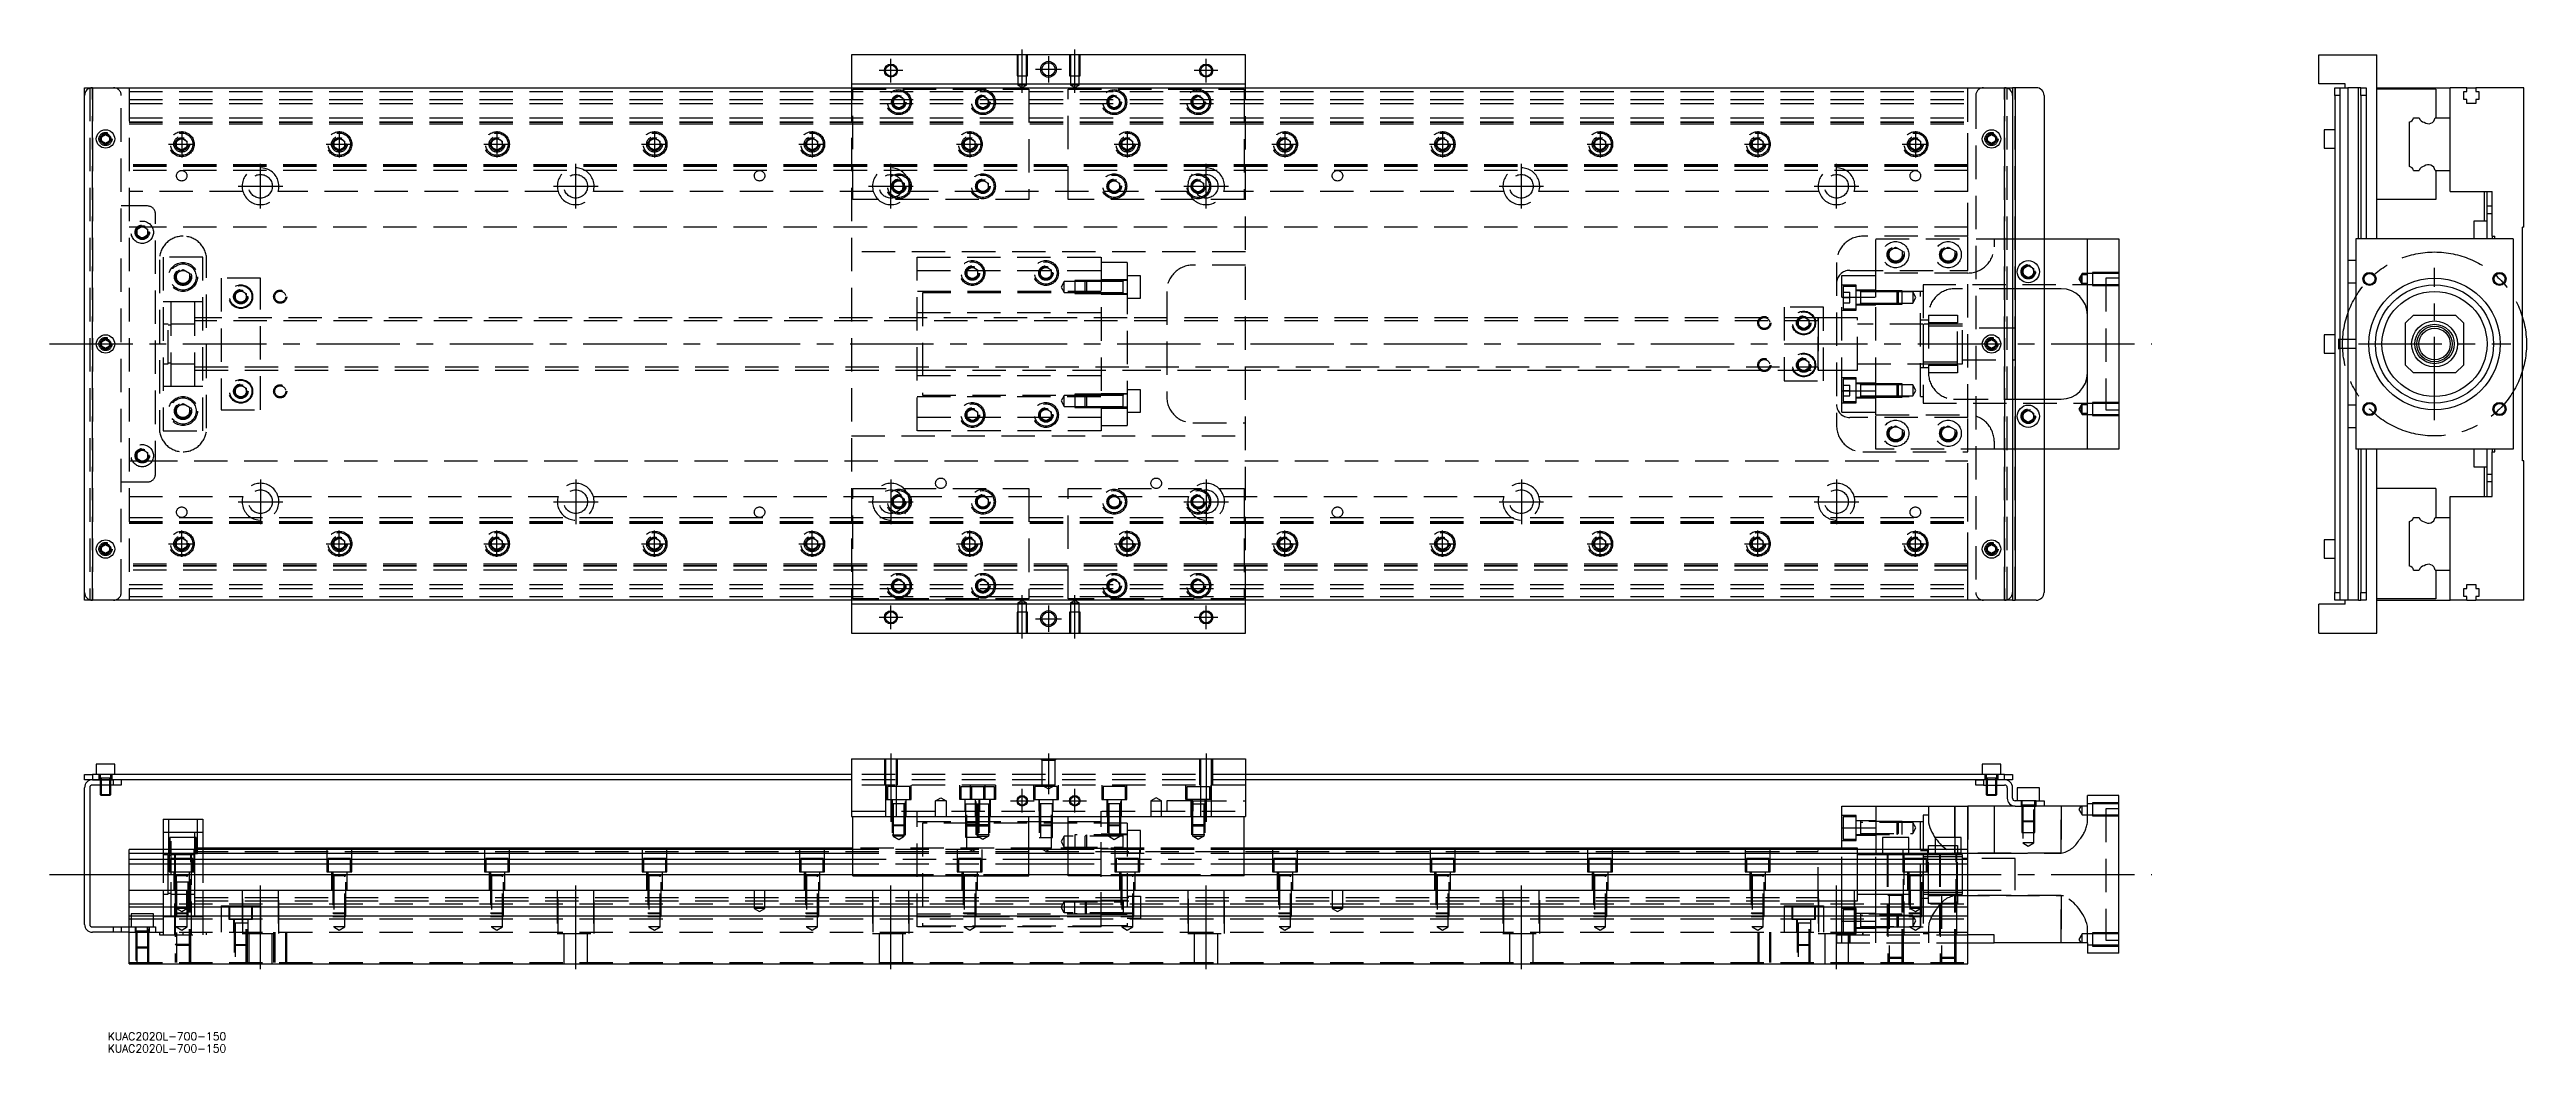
# Model space of a CAD drawing. Extents: x -13 to 930, y -270 to 112.
import ezdxf

# ---------------------------------------------------------------- set-up
doc = ezdxf.new("R2010")
doc.units = 0
doc.linetypes.add('CENTER', pattern=[50.8, 31.75, -6.35, 6.35, -6.35])
doc.linetypes.add('DASHED', pattern=[19.05, 12.7, -6.35])
doc.layers.get('0').update_dxf_attribs({"linetype": 'CONTINUOUS'})
doc.layers.add('CENTER', color=1, linetype='CENTER')
doc.styles.get("Standard").update_dxf_attribs({"font": 'txt.shx', "height": 3, "bigfont": 'bigfont.shx'})

# ---------------------------------------------------------------- blocks, each defined once
blk = doc.blocks.new('*U2')
at = {"color": 7, "linetype": 'CONTINUOUS'}
blk.add_text('KUAC2020L-700-150', height=3, dxfattribs=at).set_placement((8.81, -264.89))
blk = doc.blocks.new('*U3')
at = {"color": 7, "linetype": 'CONTINUOUS'}
blk.add_text('KUAC2020L-700-150', height=3, dxfattribs=at).set_placement((8.81, -269.51))

msp = doc.modelspace()

# ---------------------------------------------------------------- linework, layer by layer
at = {"color": 7, "linetype": 'CONTINUOUS'}
for p, q in [((442, 110), (292, 110)), ((292, 110), (292, 99)), ((442, 99), (442, 110)), ((850.65, 110), (872.65, 110)), ((850.65, 99), (850.65, 110)), ((872.65, 40), (872.65, 110)), ((0, 94.5), (0, 97.5)), ((0, 97.5), (3, 97.5)), ((0, -94.5), (0, 94.5)), ((3, 97.5), (731, 97.5)), ((292, 99), (442, 99)), ((292, 99), (292, 97.5)), ((442, 97.5), (442, 99)), ((731, 97.5), (734, 97.5)), ((734, 97.5), (734, 94.5)), ((735, 97.5), (734, 97.5)), ((734, 94.5), (734, -94.5)), ((735, 97.5), (735, -97.5)), ((743, 97.5), (735, 97.5)), ((746, 94.5), (746, -94.5)), ((860.65, 99), (850.65, 99)), ((856.65, 97.5), (858.65, 97.5)), ((856.65, 94.5), (856.65, 97.5)), ((858.65, 94.5), (856.65, 94.5)), ((856.65, 94.5), (856.65, -94.5)), ((858.65, 97.5), (861.65, 97.5)), ((858.65, 97.5), (858.65, 94.5)), ((858.65, 94.5), (858.65, -94.5)), ((860.65, 97.5), (860.65, 99)), ((861.65, 97.5), (861.65, 31.75)), ((865.65, 97.5), (861.65, 97.5)), ((865.65, 40), (865.65, 97.5)), ((866.65, 97.5), (865.65, 97.5)), ((866.65, 94.5), (866.65, 97.5)), ((866.65, 97.5), (868.65, 97.5)), ((868.65, 94.5), (866.65, 94.5)), ((866.65, 94.5), (866.65, 40)), ((868.65, 97.5), (868.65, 94.5)), ((868.65, 94.5), (868.65, 40)), ((872.65, 97.5), (900.65, 97.5)), ((895.15, 97), (872.65, 97)), ((895.15, 97), (895.15, 86)), ((900.65, 86), (900.65, 97.5)), ((906.95, 97.5), (900.65, 97.5)), ((905.8, 96), (906.95, 96)), ((905.8, 93), (905.8, 96)), ((906.95, 97.5), (910.35, 97.5)), ((906.95, 96), (906.95, 97.5)), ((910.35, 97.5), (910.35, 96)), ((928.65, 97.5), (910.35, 97.5)), ((910.35, 96), (911.5, 96)), ((911.5, 96), (911.5, 93)), ((928.65, 44.5), (928.65, 97.5)), ((886.689608, 86), (888.810392, 86)), ((894.831934, 86), (900.65, 86)), ((900.65, 66), (900.65, 86)), ((900.65, 66), (900.65, 86)), ((906.95, 93), (905.8, 93)), ((906.95, 91.5), (906.95, 93)), ((910.35, 91.5), (906.95, 91.5)), ((910.35, 93), (910.35, 91.5)), ((911.5, 93), (910.35, 93)), ((6.5, 78.866026), (8, 79.73205)), ((6.5, 77.133974), (6.5, 78.866026)), ((8, 76.26795), (6.5, 77.133974)), ((8, 79.73205), (9.5, 78.866026)), ((9.5, 77.133974), (8, 76.26795)), ((9.5, 78.866026), (9.5, 77.133974)), ((724.5, 78.866026), (726, 79.73205)), ((724.5, 77.133974), (724.5, 78.866026)), ((726, 76.26795), (724.5, 77.133974)), ((726, 79.73205), (727.5, 78.866026)), ((727.5, 77.133974), (726, 76.26795)), ((727.5, 78.866026), (727.5, 77.133974)), ((852.65, 81.5), (852.65, 78)), ((856.65, 81.5), (852.65, 81.5)), ((852.65, 78), (852.65, 74.5)), ((885.15, 67.539608), (885.15, 84.460392)), ((852.65, 74.5), (856.65, 74.5)), ((886.689608, 66), (888.810392, 66)), ((894.831934, 66), (900.65, 66)), ((895.15, 66), (895.15, 55)), ((900.65, 58), (900.65, 66)), ((900.65, 58), (916.65, 58)), ((913.65, 46.75), (913.65, 58)), ((914.65, 52.5), (914.65, 58)), ((916.65, 41), (916.65, 58)), ((895.15, 55), (872.65, 55)), ((914.65, 49.5), (914.65, 52.5)), ((914.65, 52.5), (916.65, 52.5)), ((916.65, 49.5), (914.65, 49.5)), ((914.65, 40), (914.65, 49.5)), ((746, 40), (762.5, 40)), ((762.5, 40), (774.5, 40)), ((762.5, -40), (762.5, 40)), ((774.5, 40), (774.5, -40)), ((864.65, 40), (864.65, -40)), ((924.65, 40), (864.65, 40)), ((909.65, 46.75), (909.65, 42.5)), ((914.65, 46.75), (909.65, 46.75)), ((909.65, 42.5), (909.65, 40)), ((916.65, 41), (917.65, 41)), ((916.65, 41), (916.65, 40)), ((917.65, 40), (917.65, 41)), ((924.65, 40), (924.65, -40)), ((928.65, 44.5), (928.15, 44.5)), ((928.15, -44.5), (928.15, 44.5)), ((738, 28.6547), (740, 29.809402)), ((738, 26.3453), (738, 28.6547)), ((740, 29.809402), (742, 28.6547)), ((742, 28.6547), (742, 26.3453)), ((861.65, 31.75), (861.65, 27.5)), ((864.65, 31.75), (861.65, 31.75)), ((740, 25.190598), (738, 26.3453)), ((742, 26.3453), (740, 25.190598)), ((752.5, 21), (746, 21)), ((861.65, 27.5), (861.65, 23.25)), ((861.65, 23.25), (861.65, -23.25)), ((861.65, 23.25), (864.65, 23.25)), ((886.65, 11), (883.65, 8)), ((886.65, 11), (902.65, 11)), ((905.65, 8), (902.65, 11)), ((6.5, 0.866026), (8, 1.73205)), ((6.5, -0.866026), (6.5, 0.866026)), ((8, 1.73205), (9.5, 0.866026)), ((9.5, 0.866026), (9.5, -0.866026)), ((724.5, 0.866026), (726, 1.73205)), ((724.5, -0.866026), (724.5, 0.866026)), ((726, 1.73205), (727.5, 0.866026)), ((727.5, 0.866026), (727.5, -0.866026)), ((852.65, 3.5), (852.65, 0)), ((856.65, 3.5), (852.65, 3.5)), ((858.05, 2.000006), (858.05, 1.41499)), ((858.05, 2.000006), (858.05, 0)), ((858.05, 2.000006), (858.05, -2.000006)), ((858.64998, 1.65), (858.05, 1.65)), ((858.05, 1.41499), (858.05, 0)), ((860.65, 1.65), (858.65, 1.65)), ((864.65, 1.65), (860.65002, 1.65)), ((883.65, -8), (883.65, 8)), ((905.65, 8), (905.65, -8)), ((8, -1.73205), (6.5, -0.866026)), ((9.5, -0.866026), (8, -1.73205)), ((726, -1.73205), (724.5, -0.866026)), ((727.5, -0.866026), (726, -1.73205)), ((852.65, 0), (852.65, -3.5)), ((852.65, -3.5), (856.65, -3.5)), ((858.05, 0), (858.05, -1.413444)), ((858.05, -1.413444), (858.05, -2.000006)), ((858.05, -1.65), (858.64998, -1.65)), ((858.65, -1.65), (860.65, -1.65)), ((860.65002, -1.65), (864.65, -1.65)), ((883.65, -8), (886.65, -11)), ((902.65, -11), (905.65, -8)), ((902.65, -11), (886.65, -11)), ((738, -26.3453), (740, -25.190598)), ((738, -28.6547), (738, -26.3453)), ((740, -25.190598), (742, -26.3453)), ((742, -26.3453), (742, -28.6547)), ((746, -21), (752.5, -21)), ((861.65, -23.25), (861.65, -27.5)), ((864.65, -23.25), (861.65, -23.25)), ((861.65, -27.5), (861.65, -31.75)), ((740, -29.809402), (738, -28.6547)), ((742, -28.6547), (740, -29.809402)), ((861.65, -31.75), (861.65, -97.5)), ((861.65, -31.75), (864.65, -31.75)), ((762.5, -40), (746, -40)), ((774.5, -40), (762.5, -40)), ((924.65, -40), (864.65, -40)), ((865.65, -97.5), (865.65, -40)), ((866.65, -40), (866.65, -94.5)), ((868.65, -40), (868.65, -94.5)), ((872.65, -110), (872.65, -40)), ((909.65, -40), (909.65, -42.5)), ((909.65, -42.5), (909.65, -46.75)), ((909.65, -46.75), (914.65, -46.75)), ((913.65, -58), (913.65, -46.75)), ((914.65, -49.5), (914.65, -40)), ((916.65, -40), (916.65, -41)), ((916.65, -58), (916.65, -41)), ((916.65, -41), (917.65, -41)), ((917.65, -41), (917.65, -40)), ((928.65, -44.5), (928.15, -44.5)), ((928.65, -97.5), (928.65, -44.5)), ((895.15, -55), (872.65, -55)), ((895.15, -55), (895.15, -66)), ((914.65, -49.5), (916.65, -49.5)), ((914.65, -52.5), (914.65, -49.5)), ((916.65, -52.5), (914.65, -52.5)), ((914.65, -58), (914.65, -52.5)), ((886.689608, -66), (888.810392, -66)), ((894.831934, -66), (900.65, -66)), ((900.65, -66), (900.65, -58)), ((900.65, -58), (916.65, -58)), ((900.65, -86), (900.65, -66)), ((900.65, -86), (900.65, -66)), ((852.65, -74.5), (852.65, -78)), ((856.65, -74.5), (852.65, -74.5)), ((885.15, -84.460392), (885.15, -67.539608)), ((6.5, -77.133974), (8, -76.26795)), ((6.5, -78.866026), (6.5, -77.133974)), ((8, -79.73205), (6.5, -78.866026)), ((8, -76.26795), (9.5, -77.133974)), ((9.5, -78.866026), (8, -79.73205)), ((9.5, -77.133974), (9.5, -78.866026)), ((724.5, -77.133974), (726, -76.26795)), ((724.5, -78.866026), (724.5, -77.133974)), ((726, -79.73205), (724.5, -78.866026)), ((726, -76.26795), (727.5, -77.133974)), ((727.5, -78.866026), (726, -79.73205)), ((727.5, -77.133974), (727.5, -78.866026)), ((852.65, -78), (852.65, -81.5)), ((852.65, -81.5), (856.65, -81.5)), ((886.689608, -86), (888.810392, -86)), ((894.831934, -86), (900.65, -86)), ((895.15, -86), (895.15, -97)), ((900.65, -97.5), (900.65, -86)), ((905.8, -93), (906.95, -93)), ((905.8, -96), (905.8, -93)), ((906.95, -91.5), (910.35, -91.5)), ((906.95, -93), (906.95, -91.5)), ((910.35, -91.5), (910.35, -93)), ((910.35, -93), (911.5, -93)), ((911.5, -93), (911.5, -96)), ((0, -97.5), (0, -94.5)), ((3, -97.5), (0, -97.5)), ((731, -97.5), (3, -97.5)), ((292, -97.5), (292, -99)), ((442, -99), (292, -99)), ((292, -99), (292, -110)), ((442, -99), (442, -97.5)), ((442, -110), (442, -99)), ((734, -97.5), (731, -97.5)), ((734, -94.5), (734, -97.5)), ((734, -97.5), (735, -97.5)), ((743, -97.5), (735, -97.5)), ((850.65, -110), (850.65, -99)), ((860.65, -99), (850.65, -99)), ((856.65, -94.5), (858.65, -94.5)), ((856.65, -97.5), (856.65, -94.5)), ((858.65, -97.5), (856.65, -97.5)), ((858.65, -94.5), (858.65, -97.5)), ((861.65, -97.5), (858.65, -97.5)), ((860.65, -99), (860.65, -97.5)), ((865.65, -97.5), (861.65, -97.5)), ((865.65, -97.5), (866.65, -97.5)), ((866.65, -97.5), (866.65, -94.5)), ((866.65, -94.5), (868.65, -94.5)), ((868.65, -97.5), (866.65, -97.5)), ((868.65, -94.5), (868.65, -97.5)), ((895.15, -97), (872.65, -97)), ((872.65, -97.5), (900.65, -97.5)), ((906.95, -97.5), (900.65, -97.5)), ((906.95, -96), (905.8, -96)), ((906.95, -97.5), (906.95, -96)), ((906.95, -97.5), (910.35, -97.5)), ((910.35, -96), (910.35, -97.5)), ((911.5, -96), (910.35, -96)), ((928.65, -97.5), (910.35, -97.5)), ((292, -110), (442, -110)), ((850.65, -110), (872.65, -110)), ((11.5, -159.79), (4.5, -159.79)), ((4.5, -159.79), (4.5, -163.79)), ((11.5, -163.79), (11.5, -159.79)), ((292, -157.79), (292, -179.79)), ((292, -157.79), (442, -157.79)), ((442, -157.79), (442, -179.79)), ((729.5, -159.79), (722.5, -159.79)), ((722.5, -159.79), (722.5, -163.79)), ((729.5, -163.79), (729.5, -159.79)), ((0, -165.79), (0, -163.79)), ((0, -163.79), (3, -163.79)), ((3, -165.79), (0, -165.79)), ((0, -220.79), (0, -168.79)), ((2, -168.79), (2, -220.79)), ((3, -163.79), (3, -165.79)), ((292, -163.79), (3, -163.79)), ((11, -165.79), (3, -165.79)), ((3, -165.79), (11, -165.79)), ((11, -167.79), (3, -167.79)), ((6, -167.79002), (6, -171.44)), ((6.35, -167.79002), (6.35, -171.79)), ((9.65, -171.79), (9.65, -167.79002)), ((10, -171.44), (10, -167.79002)), ((292, -165.79), (11, -165.79)), ((11, -167.79), (11, -165.79)), ((14, -167.79), (11, -167.79)), ((14, -165.79), (14, -167.79)), ((731, -163.79), (442, -163.79)), ((723, -165.79), (442, -165.79)), ((720, -167.79), (720, -165.79)), ((723, -167.79), (720, -167.79)), ((723, -165.79), (723, -167.79)), ((731, -165.79), (723, -165.79)), ((731, -165.79), (723, -165.79)), ((723, -167.79), (731, -167.79)), ((724, -167.79002), (724, -171.44)), ((724.35, -167.79002), (724.35, -171.79)), ((727.65, -171.79), (727.65, -167.79002)), ((728, -171.44), (728, -167.79002)), ((731, -165.79), (731, -163.79)), ((731, -163.79), (734, -163.79)), ((734, -165.79), (731, -165.79)), ((732, -168.79), (732, -172.79)), ((734, -163.79), (734, -165.79)), ((734, -172.79), (734, -168.79)), ((744.25, -168.79), (735.75, -168.79)), ((735.75, -168.79), (735.75, -173.79)), ((744.25, -173.79), (744.25, -168.79)), ((6, -171.44), (10, -171.44)), ((6, -171.44), (6.35, -171.79)), ((9.65, -171.79), (6.35, -171.79)), ((9.65, -171.79), (10, -171.44)), ((669, -184.00658), (669, -175.79)), ((669, -175.79), (682, -175.79)), ((682, -175.79), (717, -175.79)), ((682, -175.79), (682, -192.29)), ((717, -192.29), (717, -175.79)), ((727, -175.79), (717, -175.79)), ((724, -171.44), (728, -171.44)), ((724, -171.44), (724.35, -171.79)), ((727.65, -171.79), (724.35, -171.79)), ((735, -175.79), (727, -175.79)), ((727, -175.79), (727, -193.79)), ((727.65, -171.79), (728, -171.44)), ((743, -173.79), (735, -173.79)), ((735, -175.79), (743, -175.79)), ((743, -175.79), (743, -173.79)), ((743, -173.79), (746, -173.79)), ((746, -175.79), (743, -175.79)), ((746, -173.79), (746, -175.79)), ((762.5, -175.79), (746, -175.79)), ((762.5, -175.79), (762.5, -171.79)), ((774.5, -171.79), (762.5, -171.79)), ((774.5, -231.79), (774.5, -171.79)), ((30, -180.79), (45, -180.79)), ((30, -180.79), (30, -192.29)), ((45, -180.79), (45, -192.29)), ((292, -179.79), (442, -179.79)), ((292.5, -202.29), (292.5, -179.79)), ((359.5, -202.29), (359.5, -179.79)), ((374.5, -202.29), (374.5, -179.79)), ((441.5, -202.29), (441.5, -179.79)), ((669, -184.00658), (682, -184.00658)), ((669, -192.29), (669, -184.00658)), ((694.5, -187.79), (684.5, -187.79)), ((684.5, -187.79), (684.5, -192.29)), ((694.5, -192.29), (694.5, -187.79)), ((714.5, -187.79), (704.5, -187.79)), ((704.5, -187.79), (704.5, -192.29)), ((714.5, -192.29), (714.5, -187.79)), ((292.5, -192.29), (17, -192.29)), ((17, -235.79), (17, -192.29)), ((292.5, -193.829608), (17, -193.829608)), ((17, -195.950392), (292.5, -195.950392)), ((292.5, -197.860532), (17, -197.860532)), ((292.5, -191.79), (45, -191.79)), ((374.5, -192.29), (359.5, -192.29)), ((374.5, -193.829608), (359.5, -193.829608)), ((359.5, -195.950392), (374.5, -195.950392)), ((374.5, -197.860532), (359.5, -197.860532)), ((660, -191.79), (441.5, -191.79)), ((717, -192.29), (441.5, -192.29)), ((717, -193.829608), (441.5, -193.829608)), ((441.5, -195.950392), (717, -195.950392)), ((717, -197.860532), (441.5, -197.860532)), ((660, -191.79), (659.995, -191.79)), ((660, -191.789994), (660, -192.29)), ((669, -191.79), (660, -191.79)), ((660.005, -191.79), (660, -191.79)), ((700, -194.289994), (700, -209.290006)), ((702, -195.04), (700, -195.04)), ((706.5, -195.04), (702, -195.04)), ((712.5, -195.04), (706.5, -195.04)), ((713, -195.04), (712.5, -195.04)), ((715, -195.04), (713, -195.04)), ((717, -235.79), (717, -192.29)), ((727, -193.79), (717, -193.79)), ((292.5, -201.971934), (17, -201.971934)), ((292.5, -202.29), (359.5, -202.29)), ((374.5, -201.971934), (359.5, -201.971934)), ((441.5, -202.29), (374.5, -202.29)), ((717, -201.971934), (441.5, -201.971934)), ((700, -201.79), (700, -209.290006)), ((17, -207.79), (717, -207.79)), ((17, -214.09), (717, -214.09)), ((700, -208.54), (715, -208.54)), ((3, -221.79), (11, -221.79)), ((11, -223.79), (3, -223.79)), ((11, -223.79), (11, -221.79)), ((11, -221.79), (14, -221.79)), ((14, -223.79), (11, -223.79)), ((14, -221.79), (14, -223.79)), ((14, -221.79), (17, -221.79)), ((17, -223.79), (14, -223.79)), ((17, -217.49), (717, -217.49)), ((24.500006, -223.39), (19.499994, -223.39)), ((24.500006, -223.39), (19.499994, -223.39)), ((24.500006, -223.39), (19.499994, -223.39)), ((35, -217.49), (35, -217.79)), ((687, -217.36767), (686.5, -217.36767)), ((727, -224.79), (717, -224.79)), ((727, -227.79), (727, -224.79)), ((717, -227.79), (727, -227.79)), ((762.5, -227.79), (727, -227.79)), ((762.5, -227.79), (762.5, -231.79)), ((774.5, -231.79), (762.5, -231.79)), ((17, -235.79), (717, -235.79))]:
    msp.add_line(p, q, dxfattribs=at)
at = {"color": 3, "linetype": 'DASHED'}
for p, q in [((355.000006, 110), (355.000006, 102)), ((355.35, 110), (355.35, 102)), ((358.65, 102), (358.65, 110)), ((358.999994, 102), (358.999994, 110)), ((375.000006, 110), (375.000006, 102)), ((375.35, 110), (375.35, 102)), ((378.65, 102), (378.65, 110)), ((378.999994, 102), (378.999994, 110)), ((2, 97.5), (2, -97.5)), ((3, 97.5), (3, -97.5)), ((3, -97.5), (3, 97.5)), ((3, -97.5), (3, 97.5)), ((3, 97.5), (3, -97.5)), ((14, -94.5), (14, 94.5)), ((17, 97.5), (17, -97.5)), ((17, 96), (717, 96)), ((292, 97.5), (292, -97.5)), ((292.5, 97), (359.5, 97)), ((292.5, 55), (292.5, 97)), ((308, 93.1547), (310, 94.309402)), ((310, 94.309402), (312, 93.1547)), ((340, 93.1547), (342, 94.309402)), ((342, 94.309402), (344, 93.1547)), ((355.000006, 102), (358.999994, 102)), ((355.35, 102), (355.35, 98.5)), ((358.65, 98.5), (355.35, 98.5)), ((355.35, 98.5), (357, 97.547372)), ((357, 97.547372), (358.65, 98.5)), ((358.65, 98.5), (358.65, 102)), ((359.5, 97), (359.5, 55)), ((374.5, 55), (374.5, 97)), ((374.5, 97), (441.5, 97)), ((375.000006, 102), (378.999994, 102)), ((375.35, 102), (375.35, 98.5)), ((378.65, 98.5), (375.35, 98.5)), ((375.35, 98.5), (377, 97.547372)), ((377, 97.547372), (378.65, 98.5)), ((378.65, 98.5), (378.65, 102)), ((390, 93.1547), (392, 94.309402)), ((392, 94.309402), (394, 93.1547)), ((422, 93.1547), (424, 94.309402)), ((424, 94.309402), (426, 93.1547)), ((441.5, 97), (441.5, 55)), ((442, -97.5), (442, 97.5)), ((717, 86), (717, 97.5)), ((720, 94.5), (720, -94.5)), ((731, -97.5), (731, 97.5)), ((731, 97.5), (731, -97.5)), ((732, -97.5), (732, 97.5)), ((735, -97.5), (735, 97.5)), ((17, 93), (717, 93)), ((17, 91.5), (717, 91.5)), ((17, 86), (717, 86)), ((307.5, 92), (307.512884, 92.253488)), ((308, 90.8453), (308, 93.1547)), ((310, 89.690598), (308, 90.8453)), ((312, 90.8453), (310, 89.690598)), ((312, 93.1547), (312, 90.8453)), ((340, 90.8453), (340, 93.1547)), ((342, 89.690598), (340, 90.8453)), ((344, 90.8453), (342, 89.690598)), ((344, 93.1547), (344, 90.8453)), ((344.483582, 92.286038), (344.5, 92)), ((390, 90.8453), (390, 93.1547)), ((392, 89.690598), (390, 90.8453)), ((394, 90.8453), (392, 89.690598)), ((394, 93.1547), (394, 90.8453)), ((394.483582, 92.286038), (394.5, 92)), ((422, 90.8453), (422, 93.1547)), ((424, 89.690598), (422, 90.8453)), ((426, 90.8453), (424, 89.690598)), ((426, 93.1547), (426, 90.8453)), ((426.483582, 92.286038), (426.5, 92)), ((717, 84.460392), (717, 86)), ((6, 78), (6.023172, 78.30356)), ((17, 84.460392), (717, 84.460392)), ((17, 84.403994), (717, 84.403994)), ((17, 83.8), (717, 83.8)), ((34.5, 76), (34.534018, 76.411016)), ((35, 77.1547), (37, 78.309402)), ((35, 74.8453), (35, 77.1547)), ((37, 78.309402), (39, 77.1547)), ((39, 77.1547), (39, 74.8453)), ((95, 77.1547), (97, 78.309402)), ((95, 74.8453), (95, 77.1547)), ((97, 78.309402), (99, 77.1547)), ((99, 77.1547), (99, 74.8453)), ((99.483582, 76.286038), (99.5, 76)), ((154.5, 76), (154.534018, 76.411016)), ((155, 77.1547), (157, 78.309402)), ((155, 74.8453), (155, 77.1547)), ((157, 78.309402), (159, 77.1547)), ((159, 77.1547), (159, 74.8453)), ((215, 77.1547), (217, 78.309402)), ((215, 74.8453), (215, 77.1547)), ((217, 78.309402), (219, 77.1547)), ((219, 77.1547), (219, 74.8453)), ((219.483582, 76.286038), (219.5, 76)), ((274.5, 76), (274.534018, 76.411016)), ((275, 77.1547), (277, 78.309402)), ((275, 74.8453), (275, 77.1547)), ((277, 78.309402), (279, 77.1547)), ((279, 77.1547), (279, 74.8453)), ((335, 77.1547), (337, 78.309402)), ((335, 74.8453), (335, 77.1547)), ((337, 78.309402), (339, 77.1547)), ((339, 77.1547), (339, 74.8453)), ((339.483582, 76.286038), (339.5, 76)), ((395, 77.1547), (397, 78.309402)), ((395, 74.8453), (395, 77.1547)), ((397, 78.309402), (399, 77.1547)), ((399, 77.1547), (399, 74.8453)), ((399.483582, 76.286038), (399.5, 76)), ((454.5, 76), (454.534018, 76.411016)), ((455, 77.1547), (457, 78.309402)), ((455, 74.8453), (455, 77.1547)), ((457, 78.309402), (459, 77.1547)), ((459, 77.1547), (459, 74.8453)), ((515, 77.1547), (517, 78.309402)), ((515, 74.8453), (515, 77.1547)), ((517, 78.309402), (519, 77.1547)), ((519, 77.1547), (519, 74.8453)), ((519.483582, 76.286038), (519.5, 76)), ((574.5, 76), (574.534018, 76.411016)), ((575, 77.1547), (577, 78.309402)), ((575, 74.8453), (575, 77.1547)), ((577, 78.309402), (579, 77.1547)), ((579, 77.1547), (579, 74.8453)), ((635, 77.1547), (637, 78.309402)), ((635, 74.8453), (635, 77.1547)), ((637, 78.309402), (639, 77.1547)), ((639, 77.1547), (639, 74.8453)), ((639.483582, 76.286038), (639.5, 76)), ((694.5, 76), (694.534018, 76.411016)), ((695, 77.1547), (697, 78.309402)), ((695, 74.8453), (695, 77.1547)), ((697, 78.309402), (699, 77.1547)), ((699, 77.1547), (699, 74.8453)), ((717, 67.539608), (717, 84.460392)), ((727.973226, 78.326156), (728, 78)), ((717, 68.2), (17, 68.2)), ((717, 67.596006), (17, 67.596006)), ((717, 67.539608), (17, 67.539608)), ((37, 73.690598), (35, 74.8453)), ((39, 74.8453), (37, 73.690598)), ((97, 73.690598), (95, 74.8453)), ((99, 74.8453), (97, 73.690598)), ((157, 73.690598), (155, 74.8453)), ((159, 74.8453), (157, 73.690598)), ((217, 73.690598), (215, 74.8453)), ((219, 74.8453), (217, 73.690598)), ((277, 73.690598), (275, 74.8453)), ((279, 74.8453), (277, 73.690598)), ((337, 73.690598), (335, 74.8453)), ((339, 74.8453), (337, 73.690598)), ((397, 73.690598), (395, 74.8453)), ((399, 74.8453), (397, 73.690598)), ((457, 73.690598), (455, 74.8453)), ((459, 74.8453), (457, 73.690598)), ((517, 73.690598), (515, 74.8453)), ((519, 74.8453), (517, 73.690598)), ((577, 73.690598), (575, 74.8453)), ((579, 74.8453), (577, 73.690598)), ((637, 73.690598), (635, 74.8453)), ((639, 74.8453), (637, 73.690598)), ((697, 73.690598), (695, 74.8453)), ((699, 74.8453), (697, 73.690598)), ((717, 66), (717, 67.539608)), ((717, 66), (17, 66)), ((60.291796, 58), (17, 58)), ((180.291796, 58), (73.708204, 58)), ((300.291796, 58), (193.708204, 58)), ((308, 61.1547), (310, 62.309402)), ((308, 58.8453), (308, 61.1547)), ((310, 57.690598), (308, 58.8453)), ((310, 62.309402), (312, 61.1547)), ((312, 58.8453), (310, 57.690598)), ((312, 61.1547), (312, 58.8453)), ((312.483582, 60.286038), (312.5, 60)), ((420.291796, 58), (313.708204, 58)), ((339.5, 60), (339.518502, 60.303588)), ((340, 61.1547), (342, 62.309402)), ((340, 58.8453), (340, 61.1547)), ((342, 57.690598), (340, 58.8453)), ((342, 62.309402), (344, 61.1547)), ((344, 58.8453), (342, 57.690598)), ((344, 61.1547), (344, 58.8453)), ((390, 61.1547), (392, 62.309402)), ((390, 58.8453), (390, 61.1547)), ((392, 57.690598), (390, 58.8453)), ((392, 62.309402), (394, 61.1547)), ((394, 58.8453), (392, 57.690598)), ((394, 61.1547), (394, 58.8453)), ((394.483582, 60.286038), (394.5, 60)), ((421.5, 60), (421.512884, 60.253488)), ((422, 61.1547), (424, 62.309402)), ((422, 58.8453), (422, 61.1547)), ((424, 57.690598), (422, 58.8453)), ((424, 62.309402), (426, 61.1547)), ((426, 58.8453), (424, 57.690598)), ((426, 61.1547), (426, 58.8453)), ((540.291796, 58), (433.708204, 58)), ((660.291796, 58), (553.708204, 58)), ((717, 58), (673.708204, 58)), ((717, 58), (717, 66)), ((717, 41), (717, 58)), ((24, 52.5), (14, 52.5)), ((27, -49.5), (27, 49.5)), ((359.5, 55), (292.5, 55)), ((441.5, 55), (374.5, 55)), ((21.359688, 44.5), (17, 44.5)), ((20, 43.6547), (22, 44.809402)), ((20, 41.3453), (20, 43.6547)), ((22, 40.190598), (20, 41.3453)), ((22, 44.809402), (24, 43.6547)), ((24, 41.3453), (22, 40.190598)), ((717, 44.5), (22.640312, 44.5)), ((24, 43.6547), (24, 41.3453)), ((24.483582, 42.786038), (24.5, 42.5)), ((717, 41), (677, 41)), ((682, 27), (682, 40)), ((682, 40), (727, 40)), ((717, 28), (717, 41)), ((727, 40), (727, 37)), ((727, 40), (734, 40)), ((734, 40), (746, 40)), ((28.5, 32), (28.5, -32)), ((45, 33), (30, 33)), ((30, 33), (30, -33)), ((35, 26.943376), (37.5, 28.386752)), ((37.5, 28.386752), (40, 26.943376)), ((45, -33), (45, 33)), ((46.5, -32), (46.5, 32)), ((442, 35), (292, 35)), ((317, 33), (387, 33)), ((317, -33), (317, 33)), ((336, 28.1547), (338, 29.309402)), ((338, 29.309402), (340, 28.1547)), ((364, 28.1547), (366, 29.309402)), ((366, 29.309402), (368, 28.1547)), ((387, 33), (387, -33)), ((397, 31), (387, 31)), ((397, 31), (397, 24.098756)), ((442, 30), (422, 30)), ((667, 31), (667, -31)), ((686.5, 34), (686.520026, 34.346056)), ((687, 35.443376), (689.5, 36.886752)), ((687, 32.556624), (687, 35.443376)), ((689.5, 31.113248), (687, 32.556624)), ((689.5, 36.886752), (692, 35.443376)), ((692, 32.556624), (689.5, 31.113248)), ((692, 35.443376), (692, 32.556624)), ((707, 35.443376), (709.5, 36.886752)), ((707, 32.556624), (707, 35.443376)), ((709.5, 31.113248), (707, 32.556624)), ((709.5, 36.886752), (712, 35.443376)), ((712, 32.556624), (709.5, 31.113248)), ((712, 35.443376), (712, 32.556624)), ((712.477798, 34.364306), (712.5, 34)), ((35, 24.056624), (35, 26.943376)), ((37.5, 22.613248), (35, 24.056624)), ((40, 24.056624), (37.5, 22.613248)), ((40, 26.943376), (40, 24.056624)), ((40.477798, 25.864306), (40.5, 25.5)), ((52, 25), (52, -25)), ((67, 25), (52, 25)), ((57.5, 19.1547), (59.5, 20.309402)), ((57.5, 16.8453), (57.5, 19.1547)), ((59.5, 20.309402), (61.5, 19.1547)), ((61.5, 19.1547), (61.5, 16.8453)), ((67, -25), (67, 25)), ((317, 28), (387, 28)), ((387, 20), (317, 20)), ((319, 19.5), (319, -19.5)), ((387, 19.5), (319, 19.5)), ((335.5, 27), (335.518502, 27.303588)), ((336, 25.8453), (336, 28.1547)), ((338, 24.690598), (336, 25.8453)), ((340, 25.8453), (338, 24.690598)), ((340, 28.1547), (340, 25.8453)), ((364, 25.8453), (364, 28.1547)), ((366, 24.690598), (364, 25.8453)), ((368, 25.8453), (366, 24.690598)), ((368, 28.1547), (368, 25.8453)), ((368.483582, 27.286038), (368.5, 27)), ((373, 23.750636), (371.787564, 21.650636)), ((371.787564, 21.650636), (373, 19.550636)), ((373, 19.550636), (373, 23.750636)), ((377, 23.750636), (373, 23.750636)), ((373, 19.550636), (377, 19.550636)), ((377, 24.15063), (377, 19.15064)), ((381.39998, 24.15063), (377, 24.15063)), ((380.99998, 23.750636), (377, 23.750636)), ((377, 19.550636), (380.99998, 19.550636)), ((377, 19.15064), (381.39998, 19.15064)), ((381.4, 24.150636), (381, 23.750636)), ((381, 19.550636), (381, 23.750636)), ((387, 23.750636), (381, 23.750636)), ((387, 23.750636), (381, 23.750636)), ((381, 19.550636), (387, 19.550636)), ((381, 19.550636), (381.4, 19.150636)), ((381, 19.550636), (387, 19.550636)), ((381.4, 24.150636), (381.4, 19.150636)), ((387, 24.150636), (381.4, 24.150636)), ((387, 24.15063), (381.4, 24.15063)), ((381.4, 19.15064), (387, 19.15064)), ((381.4, 19.150636), (387, 19.150636)), ((397, 24.400636), (387, 24.400636)), ((397, 24.098756), (387, 24.098756)), ((387, 18.900636), (397, 18.900636)), ((395.405, 24.150636), (387.00002, 24.150636)), ((395.4, 23.750636), (387.00002, 23.750636)), ((387.00002, 19.550636), (395.4, 19.550636)), ((387.00002, 19.150636), (395.405, 19.150636)), ((397, 24.150636), (395.395, 24.150636)), ((395.395, 19.150636), (397, 19.150636)), ((395.4, 19.15063), (395.4, 24.15064)), ((395.4, 19.15063), (395.4, 24.15064)), ((395.4, 23.893236), (395.4, 24.150636)), ((395.4, 24.150636), (395.4, 23.893186)), ((395.4, 19.408102), (395.4, 19.150636)), ((395.4, 19.150636), (395.4, 19.408084)), ((402, 25.900636), (397, 25.900636)), ((397, 24.098756), (397, -24.098756)), ((402, 17.400636), (402, 25.900636)), ((412, 20), (412, -20)), ((669, 17.78342), (669, 26)), ((669, 26), (682, 26)), ((674.5, 22.42767), (669, 22.42767)), ((669.5, 21.92767), (669.5, 13.42767)), ((674.5, 21.92767), (669.5, 21.92767)), ((669.5, 19.67767), (672, 19.67767)), ((672, 28), (717, 28)), ((672, 17.67767), (672, 19.67767)), ((674.5, 12.92767), (674.5, 22.42767)), ((682, 20.42767), (674.5, 20.42767)), ((676.105, 20.17767), (674.5, 20.17767)), ((681.99998, 20.17767), (676.095, 20.17767)), ((676.1, 20.177674), (676.1, 15.177664)), ((676.1, 20.177674), (676.1, 15.177664)), ((676.1, 20.177674), (676.1, 15.177664)), ((676.1, 20.17767), (676.1, 19.92022)), ((676.1, 19.920202), (676.1, 20.17767)), ((676.1, 19.92022), (676.1, 15.435068)), ((681.99998, 19.77767), (676.1, 19.77767)), ((717, 27), (682, 27)), ((682, 17.78342), (682, 27)), ((682, 17.78342), (682, 26)), ((690.1, 20.17767), (682, 20.17767)), ((690.1, 20.177664), (682, 20.177664)), ((699, 20), (682, 20)), ((699, 20), (682, 20)), ((690.5, 19.77767), (682, 19.77767)), ((690.5, 19.77767), (682, 19.77767)), ((690.1, 15.17767), (690.1, 20.17767)), ((690.5, 19.77767), (690.1, 20.17767)), ((692, 20.177664), (690.10002, 20.177664)), ((690.5, 19.77767), (690.5, 15.57767)), ((692, 19.77767), (690.50002, 19.77767)), ((692, 15.177674), (692, 20.177664)), ((696, 19.77767), (692, 19.77767)), ((696, 19.77767), (696, 15.57767)), ((697.212436, 17.67767), (696, 19.77767)), ((699, -20), (699, 20)), ((700, 20), (699, 20)), ((700, 22.5), (700, -22.5)), ((769.5, 22.5), (700, 22.5)), ((734, 21), (712, 21)), ((717, -28), (717, 28)), ((746, 21), (734, 21)), ((742.483582, 27.786038), (742.5, 27.5)), ((760.5, 26.848738), (759.287564, 24.748738)), ((759.287564, 24.748738), (760.5, 22.648738)), ((760.016436, 24.911344), (760.060666, 25.226886)), ((760.060666, 25.226886), (760.163852, 25.611128)), ((760.163852, 25.611128), (760.302956, 25.985522)), ((760.302956, 25.985522), (760.5, 26.435254)), ((764.5, 26.848738), (760.5, 26.848738)), ((760.5, 26.435254), (760.5, 26.848738)), ((760.5, 23.06222), (760.5, 26.435794)), ((760.5, 26.435254), (762.5, 26.435254)), ((760.5, 22.648738), (760.5, 23.06222)), ((762.5, 23.06222), (760.5, 23.06222)), ((760.5, 22.648738), (764.5, 22.648738)), ((764.5, 27.248732), (764.5, 22.248742)), ((774.5, 27.248732), (764.5, 27.248732)), ((774.5, 26.848738), (764.5, 26.848738)), ((764.5, 22.648738), (774.5, 22.648738)), ((764.5, 22.248742), (774.5, 22.248742)), ((769.5, 25), (769.5, -25)), ((774.5, 25), (769.5, 25)), ((33, 16), (30, 16)), ((33, -16), (33, 16)), ((42, 16), (33, 16)), ((42, 16), (33, 16)), ((42, -16), (42, 16)), ((45, 16), (42, 16)), ((318.99998, 10), (42, 10)), ((59.5, 15.690598), (57.5, 16.8453)), ((61.5, 16.8453), (59.5, 15.690598)), ((61.983582, 18.286038), (62, 18)), ((317, 12), (387, 12)), ((397, 10), (319, 10)), ((397, 10), (319, 10)), ((397, 9.999994), (319, 9.999994)), ((397, 17.400636), (402, 17.400636)), ((660.005, 10), (397.00002, 10)), ((662, 14), (647, 14)), ((647, 14), (647, -14)), ((652.5, 9.1547), (654.5, 10.309402)), ((654.5, 10.309402), (656.5, 9.1547)), ((669, 10), (659.995, 10)), ((660, 10.000006), (660, -10.000006)), ((660, 10.000006), (660, -10.000006)), ((660, -10), (660, 10)), ((660, 10), (660, 8.95261)), ((662, -14), (662, 14)), ((669, -17.78342), (669, 17.78342)), ((669, 17.78342), (682, 17.78342)), ((669, 12.92767), (674.5, 12.92767)), ((675, 10), (669, 10)), ((675, 10), (669, 10)), ((669.5, 17.67767), (672, 17.67767)), ((669.5, 15.67767), (672, 15.67767)), ((669.5, 13.42767), (674.5, 13.42767)), ((672, 15.67767), (672, 17.67767)), ((674.5, 15.17767), (676.105, 15.17767)), ((674.5, 14.92767), (682, 14.92767)), ((675, -10), (675, 10)), ((675, -10), (675, 10)), ((676.095, 15.17767), (681.99998, 15.17767)), ((676.1, 15.57767), (681.99998, 15.57767)), ((676.1, 15.17767), (676.1, 15.435118)), ((676.1, 15.435068), (676.1, 15.17767)), ((682, -17.78342), (682, 17.78342)), ((682, -17.78342), (682, 17.78342)), ((682, 15.57767), (690.5, 15.57767)), ((682, 15.57767), (690.5, 15.57767)), ((682, 15.177674), (690.1, 15.177674)), ((682, 15.17767), (690.1, 15.17767)), ((690.1, 15.17767), (690.5, 15.57767)), ((690.10002, 15.177674), (692, 15.177674)), ((690.50002, 15.57767), (692, 15.57767)), ((692, 15.57767), (696, 15.57767)), ((696, 15.57767), (697.212436, 17.67767)), ((702, 11), (713, 11)), ((702, 11), (702, -11)), ((713, 11), (713, 8)), ((9.973226, 0.326156), (10, 0)), ((31.85, 7.5), (30, 7.5)), ((31.85, -7.5), (31.85, 7.5)), ((33, 7.15), (31.85, 7.15)), ((42, 7.5), (33, 7.5)), ((42, 7.5), (33, 7.5)), ((660, 8.75), (42, 8.75)), ((652, 8), (652.018502, 8.303588)), ((652.5, 6.8453), (652.5, 9.1547)), ((654.5, 5.690598), (652.5, 6.8453)), ((656.5, 6.8453), (654.5, 5.690598)), ((656.5, 9.1547), (656.5, 6.8453)), ((700.005, 7.5), (675, 7.5)), ((699.995, 7.5), (675, 7.5)), ((702, 9), (699, 9)), ((713, 7.5), (699.995, 7.5)), ((700.005, 7.5), (699.995, 7.5)), ((700, 7.500006), (700, -7.500006)), ((715, 6.75), (700, 6.75)), ((713, 7.5), (700.005, 7.5)), ((713, 8), (702, 8)), ((713, -8), (713, 8)), ((715, 7.5), (713, 7.5)), ((715, -7.5), (715, 7.5)), ((734, 6), (715, 6)), ((724, 0), (724.030168, 0.346066)), ((735, 6), (734, 6)), ((735, -6), (735, 6)), ((30, -7.5), (31.85, -7.5)), ((31.85, -7.15), (33, -7.15)), ((33, -7.5), (42, -7.5)), ((33, -7.5), (42, -7.5)), ((42, -8.75), (660, -8.75)), ((652.5, -6.8453), (654.5, -5.690598)), ((652.5, -9.1547), (652.5, -6.8453)), ((654.5, -10.309402), (652.5, -9.1547)), ((654.5, -5.690598), (656.5, -6.8453)), ((656.5, -9.1547), (654.5, -10.309402)), ((656.5, -6.8453), (656.5, -9.1547)), ((656.983582, -7.713962), (657, -8)), ((660, -8.95261), (660, -9.999498)), ((675, -7.5), (700.005, -7.5)), ((675, -7.5), (699.995, -7.5)), ((699, -9), (702, -9)), ((699.995, -7.5), (713, -7.5)), ((699.995, -7.5), (700.005, -7.5)), ((700, -6.75), (715, -6.75)), ((700.005, -7.5), (713, -7.5)), ((702, -8), (713, -8)), ((713, -7.5), (715, -7.5)), ((713, -8), (713, -11)), ((715, -6), (734, -6)), ((734, -6), (735, -6)), ((30, -16), (33, -16)), ((33, -16), (42, -16)), ((33, -16), (42, -16)), ((42, -10), (318.99998, -10)), ((42, -16), (45, -16)), ((57.5, -16.8453), (59.5, -15.690598)), ((57.5, -19.1547), (57.5, -16.8453)), ((59.5, -15.690598), (61.5, -16.8453)), ((61.5, -16.8453), (61.5, -19.1547)), ((61.983582, -17.713962), (62, -18)), ((317, -12), (387, -12)), ((319, -9.999994), (397, -9.999994)), ((319, -10), (397, -10)), ((319, -10), (397, -10)), ((402, -17.400636), (397, -17.400636)), ((397.00002, -10), (660.005, -10)), ((402, -25.900636), (402, -17.400636)), ((647, -14), (662, -14)), ((659.995, -10), (669, -10)), ((660, -9.999498), (660, -10)), ((669, -10), (675, -10)), ((669, -10), (675, -10)), ((674.5, -12.92767), (669, -12.92767)), ((669, -17.78342), (682, -17.78342)), ((669, -26), (669, -17.78342)), ((669.5, -13.42767), (669.5, -21.92767)), ((674.5, -13.42767), (669.5, -13.42767)), ((669.5, -15.67767), (672, -15.67767)), ((669.5, -17.67767), (672, -17.67767)), ((672, -17.67767), (672, -15.67767)), ((672, -19.67767), (672, -17.67767)), ((674.5, -22.42767), (674.5, -12.92767)), ((682, -14.92767), (674.5, -14.92767)), ((676.105, -15.17767), (674.5, -15.17767)), ((681.99998, -15.17767), (676.095, -15.17767)), ((676.1, -15.177664), (676.1, -20.177674)), ((676.1, -15.177664), (676.1, -20.177674)), ((676.1, -15.17767), (676.1, -15.435118)), ((676.1, -15.435136), (676.1, -15.17767)), ((676.1, -15.435118), (676.1, -19.920272)), ((681.99998, -15.57767), (676.1, -15.57767)), ((690.1, -15.17767), (682, -15.17767)), ((690.1, -15.177674), (682, -15.177674)), ((690.5, -15.57767), (682, -15.57767)), ((690.5, -15.57767), (682, -15.57767)), ((682, -26), (682, -17.78342)), ((682, -27), (682, -17.78342)), ((690.1, -20.17767), (690.1, -15.17767)), ((690.5, -15.57767), (690.1, -15.17767)), ((692, -15.177674), (690.10002, -15.177674)), ((690.5, -15.57767), (690.5, -19.77767)), ((692, -15.57767), (690.50002, -15.57767)), ((692, -20.177664), (692, -15.177674)), ((696, -15.57767), (692, -15.57767)), ((696, -15.57767), (696, -19.77767)), ((697.212436, -17.67767), (696, -15.57767)), ((696, -19.77767), (697.212436, -17.67767)), ((713, -11), (702, -11)), ((35, -24.056624), (37.5, -22.613248)), ((35, -26.943376), (35, -24.056624)), ((37.5, -28.386752), (35, -26.943376)), ((37.5, -22.613248), (40, -24.056624)), ((40, -26.943376), (37.5, -28.386752)), ((40, -24.056624), (40, -26.943376)), ((40.477798, -25.135694), (40.5, -25.5)), ((52, -25), (67, -25)), ((59.5, -20.309402), (57.5, -19.1547)), ((61.5, -19.1547), (59.5, -20.309402)), ((317, -20), (387, -20)), ((387, -28), (317, -28)), ((319, -19.5), (387, -19.5)), ((335.5, -27), (335.518502, -26.696412)), ((336, -25.8453), (338, -24.690598)), ((336, -28.1547), (336, -25.8453)), ((338, -29.309402), (336, -28.1547)), ((338, -24.690598), (340, -25.8453)), ((340, -28.1547), (338, -29.309402)), ((340, -25.8453), (340, -28.1547)), ((364, -25.8453), (366, -24.690598)), ((364, -28.1547), (364, -25.8453)), ((366, -29.309402), (364, -28.1547)), ((366, -24.690598), (368, -25.8453)), ((368, -28.1547), (366, -29.309402)), ((368, -25.8453), (368, -28.1547)), ((368.483582, -26.713962), (368.5, -27)), ((373, -19.550636), (371.787564, -21.650636)), ((371.787564, -21.650636), (373, -23.750636)), ((373, -23.750636), (373, -19.550636)), ((377, -19.550636), (373, -19.550636)), ((373, -23.750636), (377, -23.750636)), ((377, -19.15064), (377, -24.15063)), ((381.39998, -19.15064), (377, -19.15064)), ((380.99998, -19.550636), (377, -19.550636)), ((377, -23.750636), (380.99998, -23.750636)), ((377, -24.15063), (381.39998, -24.15063)), ((381.4, -19.150636), (381, -19.550636)), ((381, -23.750636), (381, -19.550636)), ((387, -19.550636), (381, -19.550636)), ((387, -19.550636), (381, -19.550636)), ((381, -23.750636), (387, -23.750636)), ((381, -23.750636), (381.4, -24.150636)), ((381, -23.750636), (387, -23.750636)), ((381.4, -19.150636), (381.4, -24.150636)), ((387, -19.150636), (381.4, -19.150636)), ((387, -19.15064), (381.4, -19.15064)), ((381.4, -24.15063), (387, -24.15063)), ((381.4, -24.150636), (387, -24.150636)), ((397, -18.900636), (387, -18.900636)), ((397, -24.098756), (387, -24.098756)), ((387, -24.400636), (397, -24.400636)), ((395.405, -19.150636), (387.00002, -19.150636)), ((395.4, -19.550636), (387.00002, -19.550636)), ((387.00002, -23.750636), (395.4, -23.750636)), ((387.00002, -24.150636), (395.405, -24.150636)), ((397, -19.150636), (395.395, -19.150636)), ((395.395, -24.150636), (397, -24.150636)), ((395.4, -24.15064), (395.4, -19.15063)), ((395.4, -24.15064), (395.4, -19.15063)), ((395.4, -19.550636), (395.4, -19.15063)), ((395.4, -19.408034), (395.4, -19.150636)), ((395.4, -19.150636), (395.4, -19.408084)), ((395.4, -24.15064), (395.4, -23.750636)), ((395.4, -23.893168), (395.4, -24.150636)), ((395.4, -24.150636), (395.4, -23.893186)), ((397, -24.098756), (397, -31)), ((397, -25.900636), (402, -25.900636)), ((669, -22.42767), (674.5, -22.42767)), ((669, -26), (682, -26)), ((669.5, -19.67767), (672, -19.67767)), ((669.5, -21.92767), (674.5, -21.92767)), ((717, -28), (672, -28)), ((674.5, -20.17767), (676.105, -20.17767)), ((674.5, -20.42767), (682, -20.42767)), ((676.095, -20.17767), (681.99998, -20.17767)), ((676.1, -19.77767), (681.99998, -19.77767)), ((676.1, -20.17767), (676.1, -19.92022)), ((676.1, -19.920272), (676.1, -20.17767)), ((682, -19.77767), (690.5, -19.77767)), ((682, -19.77767), (690.5, -19.77767)), ((682, -20), (699, -20)), ((682, -20), (699, -20)), ((682, -20.177664), (690.1, -20.177664)), ((682, -20.17767), (690.1, -20.17767)), ((682, -27), (717, -27)), ((682, -40), (682, -27)), ((690.1, -20.17767), (690.5, -19.77767)), ((690.10002, -20.177664), (692, -20.177664)), ((690.50002, -19.77767), (692, -19.77767)), ((692, -19.77767), (696, -19.77767)), ((699, -20), (700, -20)), ((700, -22.5), (769.5, -22.5)), ((711.477666, -20.98635), (712, -21)), ((712, -21), (734, -21)), ((717, -41), (717, -28)), ((734, -21), (746, -21)), ((742.483582, -27.213962), (742.5, -27.5)), ((760.5, -22.648738), (759.287564, -24.748738)), ((759.287564, -24.748738), (760.5, -26.848738)), ((760.016436, -24.586132), (760.060666, -24.27059)), ((760.060666, -24.27059), (760.163852, -23.886348)), ((760.163852, -23.886348), (760.302956, -23.511954)), ((760.302956, -23.511954), (760.5, -23.06222)), ((764.5, -22.648738), (760.5, -22.648738)), ((760.5, -23.06222), (760.5, -22.648738)), ((760.5, -26.435254), (760.5, -23.06168)), ((760.5, -23.06222), (762.5, -23.06222)), ((760.5, -26.848738), (760.5, -26.435254)), ((762.5, -26.435254), (760.5, -26.435254)), ((760.5, -26.848738), (764.5, -26.848738)), ((764.5, -22.248742), (764.5, -27.248732)), ((774.5, -22.248742), (764.5, -22.248742)), ((774.5, -22.648738), (764.5, -22.648738)), ((764.5, -26.848738), (774.5, -26.848738)), ((764.5, -27.248732), (774.5, -27.248732)), ((769.5, -25), (774.5, -25)), ((30, -33), (45, -33)), ((292, -35), (442, -35)), ((387, -33), (317, -33)), ((387, -31), (397, -31)), ((422, -30), (442, -30)), ((687, -32.556624), (689.5, -31.113248)), ((687, -35.443376), (687, -32.556624)), ((689.5, -36.886752), (687, -35.443376)), ((689.5, -31.113248), (692, -32.556624)), ((692, -35.443376), (689.5, -36.886752)), ((692, -32.556624), (692, -35.443376)), ((692.477798, -33.635694), (692.5, -34)), ((707, -32.556624), (709.5, -31.113248)), ((707, -35.443376), (707, -32.556624)), ((709.5, -36.886752), (707, -35.443376)), ((709.5, -31.113248), (712, -32.556624)), ((712, -35.443376), (709.5, -36.886752)), ((712, -32.556624), (712, -35.443376)), ((712.477798, -33.635694), (712.5, -34)), ((727, -37), (727, -40)), ((17, -44.5), (21.359688, -44.5)), ((20, -41.3453), (22, -40.190598)), ((20, -43.6547), (20, -41.3453)), ((22, -44.809402), (20, -43.6547)), ((22, -40.190598), (24, -41.3453)), ((24, -43.6547), (22, -44.809402)), ((22.640312, -44.5), (717, -44.5)), ((24, -41.3453), (24, -43.6547)), ((24.483582, -42.213962), (24.5, -42.5)), ((677, -41), (717, -41)), ((727, -40), (682, -40)), ((717, -58), (717, -41)), ((734, -40), (727, -40)), ((746, -40), (734, -40)), ((14, -52.5), (24, -52.5)), ((292.5, -97), (292.5, -55)), ((292.5, -55), (359.5, -55)), ((359.5, -55), (359.5, -97)), ((374.5, -55), (441.5, -55)), ((374.5, -97), (374.5, -55)), ((441.5, -55), (441.5, -97)), ((17, -58), (60.291796, -58)), ((17, -66), (717, -66)), ((73.708204, -58), (180.291796, -58)), ((193.708204, -58), (300.291796, -58)), ((308, -58.8453), (310, -57.690598)), ((308, -61.1547), (308, -58.8453)), ((310, -62.309402), (308, -61.1547)), ((310, -57.690598), (312, -58.8453)), ((312, -61.1547), (310, -62.309402)), ((312, -58.8453), (312, -61.1547)), ((312.483582, -59.713962), (312.5, -60)), ((313.708204, -58), (420.291796, -58)), ((339.5, -60), (339.512884, -59.746512)), ((340, -58.8453), (342, -57.690598)), ((340, -61.1547), (340, -58.8453)), ((342, -62.309402), (340, -61.1547)), ((342, -57.690598), (344, -58.8453)), ((344, -61.1547), (342, -62.309402)), ((344, -58.8453), (344, -61.1547)), ((390, -58.8453), (392, -57.690598)), ((390, -61.1547), (390, -58.8453)), ((392, -62.309402), (390, -61.1547)), ((392, -57.690598), (394, -58.8453)), ((394, -61.1547), (392, -62.309402)), ((394, -58.8453), (394, -61.1547)), ((394.483582, -59.713962), (394.5, -60)), ((421.5, -60), (421.512884, -59.746512)), ((422, -58.8453), (424, -57.690598)), ((422, -61.1547), (422, -58.8453)), ((424, -62.309402), (422, -61.1547)), ((424, -57.690598), (426, -58.8453)), ((426, -61.1547), (424, -62.309402)), ((426, -58.8453), (426, -61.1547)), ((433.708204, -58), (540.291796, -58)), ((553.708204, -58), (660.291796, -58)), ((673.708204, -58), (717, -58)), ((717, -66), (717, -58)), ((717, -67.539608), (717, -66)), ((17, -67.539608), (717, -67.539608)), ((17, -67.596006), (717, -67.596006)), ((17, -68.2), (717, -68.2)), ((35, -74.8453), (37, -73.690598)), ((35, -77.1547), (35, -74.8453)), ((37, -73.690598), (39, -74.8453)), ((39, -74.8453), (39, -77.1547)), ((95, -74.8453), (97, -73.690598)), ((95, -77.1547), (95, -74.8453)), ((97, -73.690598), (99, -74.8453)), ((99, -74.8453), (99, -77.1547)), ((155, -74.8453), (157, -73.690598)), ((155, -77.1547), (155, -74.8453)), ((157, -73.690598), (159, -74.8453)), ((159, -74.8453), (159, -77.1547)), ((215, -74.8453), (217, -73.690598)), ((215, -77.1547), (215, -74.8453)), ((217, -73.690598), (219, -74.8453)), ((219, -74.8453), (219, -77.1547)), ((275, -74.8453), (277, -73.690598)), ((275, -77.1547), (275, -74.8453)), ((277, -73.690598), (279, -74.8453)), ((279, -74.8453), (279, -77.1547)), ((335, -74.8453), (337, -73.690598)), ((335, -77.1547), (335, -74.8453)), ((337, -73.690598), (339, -74.8453)), ((339, -74.8453), (339, -77.1547)), ((395, -74.8453), (397, -73.690598)), ((395, -77.1547), (395, -74.8453)), ((397, -73.690598), (399, -74.8453)), ((399, -74.8453), (399, -77.1547)), ((455, -74.8453), (457, -73.690598)), ((455, -77.1547), (455, -74.8453)), ((457, -73.690598), (459, -74.8453)), ((459, -74.8453), (459, -77.1547)), ((515, -74.8453), (517, -73.690598)), ((515, -77.1547), (515, -74.8453)), ((517, -73.690598), (519, -74.8453)), ((519, -74.8453), (519, -77.1547)), ((575, -74.8453), (577, -73.690598)), ((575, -77.1547), (575, -74.8453)), ((577, -73.690598), (579, -74.8453)), ((579, -74.8453), (579, -77.1547)), ((635, -74.8453), (637, -73.690598)), ((635, -77.1547), (635, -74.8453)), ((637, -73.690598), (639, -74.8453)), ((639, -74.8453), (639, -77.1547)), ((695, -74.8453), (697, -73.690598)), ((695, -77.1547), (695, -74.8453)), ((697, -73.690598), (699, -74.8453)), ((699, -74.8453), (699, -77.1547)), ((717, -84.460392), (717, -67.539608)), ((9.973226, -77.673844), (10, -78)), ((717, -83.8), (17, -83.8)), ((717, -84.403994), (17, -84.403994)), ((717, -84.460392), (17, -84.460392)), ((37, -78.309402), (35, -77.1547)), ((39, -77.1547), (37, -78.309402)), ((39.483582, -75.713962), (39.5, -76)), ((94.5, -76), (94.534018, -75.588984)), ((97, -78.309402), (95, -77.1547)), ((99, -77.1547), (97, -78.309402)), ((157, -78.309402), (155, -77.1547)), ((159, -77.1547), (157, -78.309402)), ((159.483582, -75.713962), (159.5, -76)), ((214.5, -76), (214.534018, -75.588984)), ((217, -78.309402), (215, -77.1547)), ((219, -77.1547), (217, -78.309402)), ((277, -78.309402), (275, -77.1547)), ((279, -77.1547), (277, -78.309402)), ((279.483582, -75.713962), (279.5, -76)), ((334.5, -76), (334.534018, -75.588984)), ((337, -78.309402), (335, -77.1547)), ((339, -77.1547), (337, -78.309402)), ((397, -78.309402), (395, -77.1547)), ((399, -77.1547), (397, -78.309402)), ((399.483582, -75.713962), (399.5, -76)), ((457, -78.309402), (455, -77.1547)), ((459, -77.1547), (457, -78.309402)), ((459.483582, -75.713962), (459.5, -76)), ((517, -78.309402), (515, -77.1547)), ((519, -77.1547), (517, -78.309402)), ((519.483582, -75.713962), (519.5, -76)), ((577, -78.309402), (575, -77.1547)), ((579, -77.1547), (577, -78.309402)), ((579.483582, -75.713962), (579.5, -76)), ((634.5, -76), (634.534018, -75.588984)), ((637, -78.309402), (635, -77.1547)), ((639, -77.1547), (637, -78.309402)), ((697, -78.309402), (695, -77.1547)), ((699, -77.1547), (697, -78.309402)), ((699.483582, -75.713962), (699.5, -76)), ((717, -86), (717, -84.460392)), ((727.973226, -77.673844), (728, -78)), ((717, -86), (17, -86)), ((17, -91.5), (717, -91.5)), ((17, -93), (717, -93)), ((308, -90.8453), (310, -89.690598)), ((308, -93.1547), (308, -90.8453)), ((310, -94.309402), (308, -93.1547)), ((310, -89.690598), (312, -90.8453)), ((312, -93.1547), (310, -94.309402)), ((312, -90.8453), (312, -93.1547)), ((312.483582, -91.713962), (312.5, -92)), ((339.5, -92), (339.518502, -91.696412)), ((340, -90.8453), (342, -89.690598)), ((340, -93.1547), (340, -90.8453)), ((342, -94.309402), (340, -93.1547)), ((342, -89.690598), (344, -90.8453)), ((344, -93.1547), (342, -94.309402)), ((344, -90.8453), (344, -93.1547)), ((389.5, -92), (389.518502, -91.696412)), ((390, -90.8453), (392, -89.690598)), ((390, -93.1547), (390, -90.8453)), ((392, -94.309402), (390, -93.1547)), ((392, -89.690598), (394, -90.8453)), ((394, -93.1547), (392, -94.309402)), ((394, -90.8453), (394, -93.1547)), ((421.5, -92), (421.512884, -91.746512)), ((422, -90.8453), (424, -89.690598)), ((422, -93.1547), (422, -90.8453)), ((424, -94.309402), (422, -93.1547)), ((424, -89.690598), (426, -90.8453)), ((426, -93.1547), (424, -94.309402)), ((426, -90.8453), (426, -93.1547)), ((717, -97.5), (717, -86)), ((17, -96), (717, -96)), ((359.5, -97), (292.5, -97)), ((358.999994, -102), (355.000006, -102)), ((355.000006, -102), (355.000006, -110)), ((357, -97.547372), (355.35, -98.5)), ((355.35, -98.5), (358.65, -98.5)), ((355.35, -98.5), (355.35, -102)), ((355.35, -102), (355.35, -110)), ((358.65, -98.5), (357, -97.547372)), ((358.65, -102), (358.65, -98.5)), ((358.65, -110), (358.65, -102)), ((358.999994, -110), (358.999994, -102)), ((441.5, -97), (374.5, -97)), ((378.999994, -102), (375.000006, -102)), ((375.000006, -102), (375.000006, -110)), ((377, -97.547372), (375.35, -98.5)), ((375.35, -98.5), (378.65, -98.5)), ((375.35, -98.5), (375.35, -102)), ((375.35, -102), (375.35, -110)), ((378.65, -98.5), (377, -97.547372)), ((378.65, -102), (378.65, -98.5)), ((378.65, -110), (378.65, -102)), ((378.999994, -110), (378.999994, -102)), ((304.500006, -157.79), (304.500006, -167.79)), ((304.9, -157.79), (304.9, -167.79)), ((309.1, -167.79), (309.1, -157.79)), ((309.499994, -167.79), (309.499994, -157.79)), ((364, -157.79), (364.5, -158.29)), ((364.5, -158.29), (364.5, -167.79)), ((364.5, -158.29), (369.5, -158.29)), ((369.5, -158.29), (370, -157.79)), ((369.5, -167.79), (369.5, -158.29)), ((424.500006, -157.79), (424.500006, -167.79)), ((424.9, -157.79), (424.9, -167.79)), ((429.1, -167.79), (429.1, -157.79)), ((429.499994, -167.79), (429.499994, -157.79)), ((5.5, -163.79), (5.5, -165.79)), ((10.000006, -165.19), (5.999994, -165.19)), ((6, -163.79), (6, -167.79)), ((6.35, -165.19), (6.35, -167.79)), ((9.65, -167.79), (9.65, -165.19)), ((9.999994, -167.79), (9.999994, -165.79)), ((10, -167.79), (10, -163.79)), ((10.5, -165.79), (10.5, -163.79)), ((442, -163.79), (292, -163.79)), ((442, -165.79), (292, -165.79)), ((442, -167.79), (292, -167.79)), ((304.9, -167.79), (304.9, -179.79)), ((305.25, -167.79), (305.25, -173.29)), ((314.25, -168.29), (305.75, -168.29)), ((305.75, -168.29), (305.75, -173.29)), ((309.1, -179.79), (309.1, -167.79)), ((314.25, -173.29), (314.25, -168.29)), ((314.75, -173.29), (314.75, -167.79)), ((333.25, -173.29), (333.25, -167.79)), ((333.75, -168.29), (342.25, -168.29)), ((333.75, -173.29), (333.75, -168.29)), ((337.25, -173.29), (337.25, -167.79)), ((337.75, -168.29), (346.25, -168.29)), ((337.75, -173.29), (337.75, -168.29)), ((342.25, -168.29), (342.25, -173.29)), ((342.75, -167.79), (342.75, -173.29)), ((346.25, -168.29), (346.25, -173.29)), ((346.75, -167.79), (346.75, -173.29)), ((361.25, -167.79), (361.25, -173.29)), ((370.25, -168.29), (361.75, -168.29)), ((361.75, -168.29), (361.75, -173.29)), ((369.5, -167.79), (364.5, -167.79)), ((364.5, -167.79), (367, -169.233376)), ((367, -169.233376), (369.5, -167.79)), ((370.25, -173.29), (370.25, -168.29)), ((370.75, -173.29), (370.75, -167.79)), ((387.25, -167.79), (387.25, -173.29)), ((396.25, -168.29), (387.75, -168.29)), ((387.75, -168.29), (387.75, -173.29)), ((396.25, -173.29), (396.25, -168.29)), ((396.75, -173.29), (396.75, -167.79)), ((419.25, -173.29), (419.25, -167.79)), ((419.75, -168.29), (428.25, -168.29)), ((419.75, -173.29), (419.75, -168.29)), ((424.9, -167.79), (424.9, -179.79)), ((428.25, -168.29), (428.25, -173.29)), ((428.75, -167.79), (428.75, -173.29)), ((429.1, -179.79), (429.1, -167.79)), ((720, -165.79), (723, -165.79)), ((723.5, -163.79), (723.5, -165.79)), ((728.000006, -165.19), (723.999994, -165.19)), ((728.000006, -165.19), (723.999994, -165.19)), ((728.000006, -165.19), (723.999994, -165.19)), ((724, -163.79), (724, -167.79)), ((724.35, -165.19), (724.35, -167.79)), ((727.65, -167.79), (727.65, -165.19)), ((728, -167.79), (728, -163.79)), ((728.5, -165.79), (728.5, -163.79)), ((292, -177.79), (442, -177.79)), ((305.25, -173.29), (314.75, -173.29)), ((307.25, -173.29), (307.25, -179.79)), ((312.500006, -174.89), (307.499994, -174.89)), ((307.500006, -173.29), (307.500006, -186.79)), ((307.9, -174.89), (307.9, -187.29)), ((312.1, -187.29), (312.1, -174.89)), ((312.499994, -186.79), (312.499994, -173.29)), ((312.75, -179.79), (312.75, -173.29)), ((317, -179.79), (317, -177.79)), ((324, -173.79), (326, -172.6353)), ((326, -173.79), (324, -173.79)), ((324, -179.79), (324, -173.79)), ((326, -172.6353), (328, -173.79)), ((328, -173.79), (326, -173.79)), ((328, -173.79), (328, -179.79)), ((342.75, -173.29), (333.25, -173.29)), ((335.25, -177.79), (335.25, -173.29)), ((335.499994, -174.89), (340.500006, -174.89)), ((335.500006, -187.79), (335.500006, -173.29)), ((335.9, -191.79), (335.9, -174.89)), ((346.75, -173.29), (337.25, -173.29)), ((339.25, -179.79), (339.25, -173.29)), ((339.499994, -174.89), (344.500006, -174.89)), ((339.500006, -186.79), (339.500006, -173.29)), ((339.9, -187.29), (339.9, -174.89)), ((340.1, -174.89), (340.1, -191.79)), ((340.499994, -173.29), (340.499994, -187.79)), ((340.75, -173.29), (340.75, -177.79)), ((344.1, -174.89), (344.1, -187.29)), ((344.499994, -173.29), (344.499994, -186.79)), ((344.75, -173.29), (344.75, -179.79)), ((361.25, -173.29), (370.75, -173.29)), ((363.25, -173.29), (363.25, -177.79)), ((368.500006, -174.89), (363.499994, -174.89)), ((363.500006, -173.29), (363.500006, -187.79)), ((363.9, -174.89), (363.9, -191.79)), ((368.1, -191.79), (368.1, -174.89)), ((368.499994, -187.79), (368.499994, -173.29)), ((368.75, -177.79), (368.75, -173.29)), ((387, -179.79), (387, -177.79)), ((387.25, -173.29), (396.75, -173.29)), ((389.25, -173.29), (389.25, -179.79)), ((394.500006, -174.89), (389.499994, -174.89)), ((389.500006, -173.29), (389.500006, -186.79)), ((389.9, -174.89), (389.9, -187.29)), ((394.1, -187.29), (394.1, -174.89)), ((394.499994, -186.79), (394.499994, -173.29)), ((394.75, -179.79), (394.75, -173.29)), ((408, -172.6353), (406, -173.79)), ((406, -173.79), (408, -173.79)), ((406, -173.79), (406, -179.79)), ((410, -173.79), (408, -172.6353)), ((408, -173.79), (410, -173.79)), ((410, -179.79), (410, -173.79)), ((412, -173.79), (412, -177.79)), ((422, -173.79), (412, -173.79)), ((428.75, -173.29), (419.25, -173.29)), ((421.25, -179.79), (421.25, -173.29)), ((421.499994, -174.89), (426.500006, -174.89)), ((421.500006, -186.79), (421.500006, -173.29)), ((421.9, -187.29), (421.9, -174.89)), ((422, -173.79), (442, -173.79)), ((422, -177.79), (422, -173.79)), ((422, -173.79), (422, -177.79)), ((426.1, -174.89), (426.1, -187.29)), ((426.499994, -173.29), (426.499994, -186.79)), ((426.75, -173.29), (426.75, -179.79)), ((702, -175.79), (702, -182.162214)), ((712, -187.79), (712, -175.79)), ((712, -175.79), (712, -187.79)), ((717, -175.79), (717, -192.29)), ((737.25, -173.79), (737.25, -175.79)), ((742.500006, -175.39), (737.499994, -175.39)), ((737.500006, -173.79), (737.500006, -185.79)), ((737.9, -175.39), (737.9, -189.79)), ((742.1, -189.79), (742.1, -175.39)), ((742.499994, -185.79), (742.499994, -173.79)), ((742.75, -175.79), (742.75, -173.79)), ((752.5, -175.79), (752.5, -193.712252)), ((752.5, -193.712252), (752.5, -175.79)), ((760.009982, -175.79), (759.287564, -177.041262)), ((759.287564, -177.041262), (760.5, -179.141262)), ((760.5, -179.141262), (760.5, -175.79)), ((760.5, -179.141262), (764.5, -179.141262)), ((764.5, -174.941262), (762.5, -174.941262)), ((762.5, -182.162214), (762.5, -175.79)), ((764.5, -174.541268), (764.5, -179.541258)), ((774.5, -174.541268), (764.5, -174.541268)), ((774.5, -174.941262), (764.5, -174.941262)), ((764.5, -179.141262), (774.5, -179.141262)), ((769.5, -176.79), (769.5, -226.79)), ((774.5, -176.79), (769.5, -176.79)), ((33, -185.79), (30, -185.79)), ((32, -180.79), (32, -193.79)), ((42.5, -187.79), (32.5, -187.79)), ((32.5, -187.79), (32.5, -193.79)), ((33, -201.79), (33, -185.79)), ((42, -185.79), (33, -185.79)), ((42, -187.79), (42, -185.79)), ((45, -185.79), (42, -185.79)), ((42, -192.29), (42, -187.79)), ((42.5, -192.29), (42.5, -187.79)), ((43, -193.79), (43, -180.79)), ((307.5, -182.89), (312.5, -182.89)), ((307.5, -182.89), (307.9, -183.29)), ((307.500006, -186.79), (312.499994, -186.79)), ((312.1, -183.29), (307.9, -183.29)), ((312.1, -187.29), (307.9, -187.29)), ((307.9, -187.29), (310, -188.502436)), ((310, -188.502436), (312.1, -187.29)), ((312.1, -183.29), (312.5, -182.89)), ((317, -221.79), (317, -179.79)), ((387, -181.79), (317, -181.79)), ((397, -182.29), (319, -182.29)), ((319, -182.29), (319, -221.29)), ((340.5, -182.89), (335.5, -182.89)), ((335.9, -183.29), (335.5, -182.89)), ((340.499994, -187.79), (335.500006, -187.79)), ((335.9, -183.29), (340.1, -183.29)), ((344.5, -182.89), (339.5, -182.89)), ((339.9, -183.29), (339.5, -182.89)), ((344.499994, -186.79), (339.500006, -186.79)), ((339.9, -183.29), (344.1, -183.29)), ((339.9, -187.29), (344.1, -187.29)), ((342, -188.502436), (339.9, -187.29)), ((340.5, -182.89), (340.1, -183.29)), ((344.1, -187.29), (342, -188.502436)), ((344.5, -182.89), (344.1, -183.29)), ((363.5, -182.89), (368.5, -182.89)), ((363.5, -182.89), (363.9, -183.29)), ((363.500006, -187.79), (368.499994, -187.79)), ((368.1, -183.29), (363.9, -183.29)), ((368.1, -183.29), (368.5, -182.89)), ((373, -187.19), (371.787564, -189.29)), ((373, -191.39), (373, -187.19)), ((395.4, -187.19), (373, -187.19)), ((377, -186.790006), (377, -191.789994)), ((397, -186.790006), (377, -186.790006)), ((381.4, -186.79), (381, -187.19)), ((381, -191.39), (381, -187.19)), ((381.4, -186.79), (381.4, -191.79)), ((387, -221.79), (387, -179.79)), ((387, -221.29), (387, -182.29)), ((397, -186.54), (387, -186.54)), ((389.5, -182.89), (394.5, -182.89)), ((389.5, -182.89), (389.9, -183.29)), ((389.500006, -186.79), (394.499994, -186.79)), ((394.1, -183.29), (389.9, -183.29)), ((394.1, -187.29), (389.9, -187.29)), ((389.9, -187.29), (392, -188.502436)), ((392, -188.502436), (394.1, -187.29)), ((394.1, -183.29), (394.5, -182.89)), ((395.4, -191.790006), (395.4, -186.789994)), ((397, -182.29), (397, -221.29)), ((402, -185.04), (397, -185.04)), ((402, -193.54), (402, -185.04)), ((426.5, -182.89), (421.5, -182.89)), ((421.9, -183.29), (421.5, -182.89)), ((426.499994, -186.79), (421.500006, -186.79)), ((421.9, -183.29), (426.1, -183.29)), ((421.9, -187.29), (426.1, -187.29)), ((424, -188.502436), (421.9, -187.29)), ((426.1, -187.29), (424, -188.502436)), ((426.5, -182.89), (426.1, -183.29)), ((674.5, -179.36233), (669, -179.36233)), ((669.5, -179.86233), (669.5, -184.11233)), ((674.5, -179.86233), (669.5, -179.86233)), ((669.5, -184.11233), (669.5, -188.36233)), ((669.5, -188.36233), (674.5, -188.36233)), ((674.5, -188.86233), (674.5, -179.36233)), ((682, -181.36233), (674.5, -181.36233)), ((692, -181.612336), (674.5, -181.612336)), ((674.5, -186.612326), (692, -186.612326)), ((674.5, -186.86233), (682, -186.86233)), ((676.1, -181.61233), (676.1, -186.61233)), ((696, -182.01233), (676.1, -182.01233)), ((676.1, -186.21233), (696, -186.21233)), ((699, -181.79), (682, -181.79)), ((690.1, -184.11233), (690.1, -181.61233)), ((690.5, -182.01233), (690.1, -181.61233)), ((690.1, -186.61233), (690.1, -184.11233)), ((690.1, -186.61233), (690.5, -186.21233)), ((690.5, -182.01233), (690.5, -184.11233)), ((690.5, -184.11233), (690.5, -186.21233)), ((692, -186.612326), (692, -181.612336)), ((696, -182.01233), (696, -184.11233)), ((697.212436, -184.11233), (696, -182.01233)), ((696, -184.11233), (696, -186.21233)), ((696, -186.21233), (697.212436, -184.11233)), ((699, -192.29), (699, -181.79)), ((700, -181.79), (699, -181.79)), ((700, -179.29), (700, -200.79)), ((702, -179.29), (700, -179.29)), ((712, -187.79), (712, -190.79)), ((737.5, -181.39), (742.5, -181.39)), ((737.5, -181.39), (737.9, -181.79)), ((737.500006, -185.79), (742.499994, -185.79)), ((742.1, -181.79), (737.9, -181.79)), ((742.1, -181.79), (742.5, -181.39)), ((769.5, -179.29), (762.5, -179.29)), ((764.5, -179.541258), (774.5, -179.541258)), ((30, -192.29), (30, -207.79)), ((31.85, -194.29), (30, -194.29)), ((31.85, -201.79), (31.85, -194.29)), ((33, -194.64), (31.85, -194.64)), ((32, -193.79), (43, -193.79)), ((32.25, -192.29), (32.25, -200.79)), ((41.25, -195.79), (32.75, -195.79)), ((32.75, -195.79), (32.75, -200.79)), ((40.5, -194.29), (33, -194.29)), ((34.25, -193.79), (34.25, -224.79)), ((34.500006, -193.79), (34.500006, -235.29)), ((40.499994, -235.29), (40.499994, -193.79)), ((42, -194.29), (40.5, -194.29)), ((40.75, -224.79), (40.75, -193.79)), ((41.25, -200.79), (41.25, -195.79)), ((41.75, -200.79), (41.75, -192.29)), ((42.5, -191.79), (42, -191.79)), ((42, -193.829608), (42, -192.29)), ((42, -193.04), (660, -193.04)), ((42, -201.79), (42, -193.829608)), ((45, -191.79), (42.5, -191.79)), ((42.5, -193.79), (42.5, -192.29)), ((45, -192.29), (45, -207.79)), ((92.25, -192.29), (92.25, -200.79)), ((101.25, -195.79), (92.75, -195.79)), ((92.75, -195.79), (92.75, -200.79)), ((101.25, -200.79), (101.25, -195.79)), ((101.75, -200.79), (101.75, -192.29)), ((152.25, -192.29), (152.25, -200.79)), ((161.25, -195.79), (152.75, -195.79)), ((152.75, -195.79), (152.75, -200.79)), ((161.25, -200.79), (161.25, -195.79)), ((161.75, -200.79), (161.75, -192.29)), ((212.25, -192.29), (212.25, -200.79)), ((221.25, -195.79), (212.75, -195.79)), ((212.75, -195.79), (212.75, -200.79)), ((221.25, -200.79), (221.25, -195.79)), ((221.75, -200.79), (221.75, -192.29)), ((272.25, -192.29), (272.25, -200.79)), ((281.25, -195.79), (272.75, -195.79)), ((272.75, -195.79), (272.75, -200.79)), ((281.25, -200.79), (281.25, -195.79)), ((281.75, -200.79), (281.75, -192.29)), ((441.5, -191.79), (292.5, -191.79)), ((359.5, -192.29), (292.5, -192.29)), ((359.5, -193.829608), (292.5, -193.829608)), ((292.5, -195.950392), (359.5, -195.950392)), ((359.5, -197.860532), (292.5, -197.860532)), ((332.25, -192.29), (332.25, -200.79)), ((341.25, -195.79), (332.75, -195.79)), ((332.75, -195.79), (332.75, -200.79)), ((335.9, -191.79), (340.1, -191.79)), ((338, -193.002436), (335.9, -191.79)), ((340.1, -191.79), (338, -193.002436)), ((341.25, -200.79), (341.25, -195.79)), ((341.75, -200.79), (341.75, -192.29)), ((368.1, -191.79), (363.9, -191.79)), ((363.9, -191.79), (366, -193.002436)), ((366, -193.002436), (368.1, -191.79)), ((371.787564, -189.29), (373, -191.39)), ((373, -191.39), (395.4, -191.39)), ((441.5, -192.29), (374.5, -192.29)), ((441.5, -193.829608), (374.5, -193.829608)), ((374.5, -195.950392), (441.5, -195.950392)), ((441.5, -197.860532), (374.5, -197.860532)), ((377, -191.789994), (397, -191.789994)), ((381, -191.39), (381.4, -191.79)), ((387, -192.04), (397, -192.04)), ((392.25, -192.29), (392.25, -200.79)), ((401.25, -195.79), (392.75, -195.79)), ((392.75, -195.79), (392.75, -200.79)), ((397, -193.54), (402, -193.54)), ((401.25, -200.79), (401.25, -195.79)), ((401.75, -200.79), (401.75, -192.29)), ((452.25, -192.29), (452.25, -200.79)), ((461.25, -195.79), (452.75, -195.79)), ((452.75, -195.79), (452.75, -200.79)), ((461.25, -200.79), (461.25, -195.79)), ((461.75, -200.79), (461.75, -192.29)), ((512.25, -192.29), (512.25, -200.79)), ((521.25, -195.79), (512.75, -195.79)), ((512.75, -195.79), (512.75, -200.79)), ((521.25, -200.79), (521.25, -195.79)), ((521.75, -200.79), (521.75, -192.29)), ((572.25, -192.29), (572.25, -200.79)), ((581.25, -195.79), (572.75, -195.79)), ((572.75, -195.79), (572.75, -200.79)), ((581.25, -200.79), (581.25, -195.79)), ((581.75, -200.79), (581.75, -192.29)), ((632.25, -192.29), (632.25, -200.79)), ((641.25, -195.79), (632.75, -195.79)), ((632.75, -195.79), (632.75, -200.79)), ((641.25, -200.79), (641.25, -195.79)), ((641.75, -200.79), (641.75, -192.29)), ((660, -191.790502), (660, -191.79)), ((660, -211.79), (660, -192.287168)), ((669, -188.86233), (674.5, -188.86233)), ((675, -191.79), (669, -191.79)), ((669, -207.79), (669, -192.29)), ((675, -192.29), (675, -191.79)), ((675, -201.79), (675, -192.29)), ((682, -194.29), (675, -194.29)), ((682, -192.29), (682, -193.79)), ((717, -193.79), (682, -193.79)), ((682, -207.79), (682, -193.79)), ((686.5, -194.29), (682, -194.29)), ((684.5, -192.29), (684.5, -193.79)), ((686.25, -193.79), (686.25, -224.79)), ((692.5, -194.29), (686.5, -194.29)), ((686.500006, -193.79), (686.500006, -235.29)), ((692.25, -192.29), (692.25, -200.79)), ((692.499994, -235.29), (692.499994, -193.79)), ((699, -194.29), (692.5, -194.29)), ((692.75, -224.79), (692.75, -193.79)), ((701.25, -195.79), (692.75, -195.79)), ((692.75, -195.79), (692.75, -200.79)), ((694.5, -193.79), (694.5, -192.29)), ((699, -210.79), (699, -192.29)), ((702, -192.79), (699, -192.79)), ((700, -194.29), (699, -194.29)), ((700, -194.29), (699.995, -194.29)), ((702, -194.29), (700, -194.29)), ((700.005, -194.29), (700, -194.29)), ((701.25, -200.79), (701.25, -195.79)), ((701.75, -200.79), (701.75, -192.29)), ((702, -190.79), (704.5, -190.79)), ((702, -192.29), (702, -190.79)), ((702, -193.79), (702, -192.29)), ((702, -209.79), (702, -193.79)), ((706.5, -194.29), (702, -194.29)), ((704.5, -190.79), (707, -190.79)), ((704.5, -192.29), (704.5, -193.79)), ((706.25, -193.79), (706.25, -224.79)), ((712.5, -194.29), (706.5, -194.29)), ((706.500006, -193.79), (706.500006, -235.29)), ((707, -190.79), (709.5, -190.79)), ((709.5, -190.79), (712, -190.79)), ((710.951654, -193.570384), (711.307618, -193.650138)), ((711.307618, -193.650138), (711.65068, -193.696404)), ((711.65068, -193.696404), (712, -193.712252)), ((712, -190.79), (713, -190.79)), ((712, -193.712252), (712, -190.79)), ((712, -190.79), (712, -192.29)), ((712, -192.29), (712, -193.712252)), ((712, -193.712252), (713, -193.712252)), ((752.5, -193.712252), (712, -193.712252)), ((712.499994, -235.29), (712.499994, -193.79)), ((713, -194.29), (712.5, -194.29)), ((712.75, -224.79), (712.75, -193.79)), ((713, -190.79), (713, -192.29)), ((713, -192.29), (713, -193.79)), ((713, -193.712252), (714.5, -193.712252)), ((713, -209.79), (713, -193.79)), ((715, -194.29), (713, -194.29)), ((714.5, -193.79), (714.5, -192.29)), ((714.5, -193.712252), (717, -193.712252)), ((715, -201.79), (715, -194.29)), ((717, -195.79), (715, -195.79)), ((717, -193.712252), (727, -193.712252)), ((735, -195.79), (717, -195.79)), ((727, -193.712252), (752.5, -193.712252)), ((735, -201.79), (735, -195.79)), ((742.1, -189.79), (737.9, -189.79)), ((737.9, -189.79), (740, -191.002436)), ((740, -191.002436), (742.1, -189.79)), ((31.85, -209.29), (31.85, -201.79)), ((32.25, -200.79), (41.75, -200.79)), ((33, -217.49), (33, -201.79)), ((34, -200.79), (34, -207.79)), ((39.500006, -202.39), (34.499994, -202.39)), ((40.500006, -204.79), (34.499994, -204.79)), ((34.500006, -200.79), (34.500006, -217.49)), ((34.9, -202.39), (34.9, -221.79)), ((35, -204.79), (35, -235.29)), ((39.1, -221.79), (39.1, -202.39)), ((39.499994, -217.49), (39.499994, -200.79)), ((40, -207.79), (40, -200.79)), ((40, -235.29), (40, -204.79)), ((42, -207.79), (42, -201.79)), ((92.25, -200.79), (101.75, -200.79)), ((94, -200.79), (94, -207.79)), ((99.500006, -202.39), (94.499994, -202.39)), ((94.500006, -200.79), (94.500006, -217.49)), ((94.9, -202.39), (94.9, -221.79)), ((99.1, -221.79), (99.1, -202.39)), ((99.499994, -217.49), (99.499994, -200.79)), ((100, -207.79), (100, -200.79)), ((152.25, -200.79), (161.75, -200.79)), ((154, -200.79), (154, -207.79)), ((159.500006, -202.39), (154.499994, -202.39)), ((154.500006, -200.79), (154.500006, -217.49)), ((154.9, -202.39), (154.9, -221.79)), ((159.1, -221.79), (159.1, -202.39)), ((159.499994, -217.49), (159.499994, -200.79)), ((160, -207.79), (160, -200.79)), ((212.25, -200.79), (221.75, -200.79)), ((214, -200.79), (214, -207.79)), ((219.500006, -202.39), (214.499994, -202.39)), ((214.500006, -200.79), (214.500006, -217.49)), ((214.9, -202.39), (214.9, -221.79)), ((219.1, -221.79), (219.1, -202.39)), ((219.499994, -217.49), (219.499994, -200.79)), ((220, -207.79), (220, -200.79)), ((272.25, -200.79), (281.75, -200.79)), ((274, -200.79), (274, -207.79)), ((279.500006, -202.39), (274.499994, -202.39)), ((274.500006, -200.79), (274.500006, -217.49)), ((274.9, -202.39), (274.9, -221.79)), ((279.1, -221.79), (279.1, -202.39)), ((279.499994, -217.49), (279.499994, -200.79)), ((280, -207.79), (280, -200.79)), ((359.5, -201.971934), (292.5, -201.971934)), ((332.25, -200.79), (341.75, -200.79)), ((334, -200.79), (334, -207.79)), ((339.500006, -202.39), (334.499994, -202.39)), ((334.500006, -200.79), (334.500006, -217.49)), ((334.9, -202.39), (334.9, -221.79)), ((339.1, -221.79), (339.1, -202.39)), ((339.499994, -217.49), (339.499994, -200.79)), ((340, -207.79), (340, -200.79)), ((441.5, -201.971934), (374.5, -201.971934)), ((392.25, -200.79), (401.75, -200.79)), ((394, -200.79), (394, -207.79)), ((399.500006, -202.39), (394.499994, -202.39)), ((394.500006, -200.79), (394.500006, -217.49)), ((394.9, -202.39), (394.9, -221.79)), ((399.1, -221.79), (399.1, -202.39)), ((399.499994, -217.49), (399.499994, -200.79)), ((400, -207.79), (400, -200.79)), ((452.25, -200.79), (461.75, -200.79)), ((454, -200.79), (454, -207.79)), ((459.500006, -202.39), (454.499994, -202.39)), ((454.500006, -200.79), (454.500006, -217.49)), ((454.9, -202.39), (454.9, -221.79)), ((459.1, -221.79), (459.1, -202.39)), ((459.499994, -217.49), (459.499994, -200.79)), ((460, -207.79), (460, -200.79)), ((512.25, -200.79), (521.75, -200.79)), ((514, -200.79), (514, -207.79)), ((519.500006, -202.39), (514.499994, -202.39)), ((514.500006, -200.79), (514.500006, -217.49)), ((514.9, -202.39), (514.9, -221.79)), ((519.1, -221.79), (519.1, -202.39)), ((519.499994, -217.49), (519.499994, -200.79)), ((520, -207.79), (520, -200.79)), ((572.25, -200.79), (581.75, -200.79)), ((574, -200.79), (574, -207.79)), ((579.500006, -202.39), (574.499994, -202.39)), ((574.500006, -200.79), (574.500006, -217.49)), ((574.9, -202.39), (574.9, -221.79)), ((579.1, -221.79), (579.1, -202.39)), ((579.499994, -217.49), (579.499994, -200.79)), ((580, -207.79), (580, -200.79)), ((632.25, -200.79), (641.75, -200.79)), ((634, -200.79), (634, -207.79)), ((639.500006, -202.39), (634.499994, -202.39)), ((634.500006, -200.79), (634.500006, -217.49)), ((634.9, -202.39), (634.9, -221.79)), ((639.1, -221.79), (639.1, -202.39)), ((639.499994, -217.49), (639.499994, -200.79)), ((640, -207.79), (640, -200.79)), ((675, -207.79), (675, -201.79)), ((692.25, -200.79), (701.75, -200.79)), ((694, -200.79), (694, -207.79)), ((699.500006, -202.39), (694.499994, -202.39)), ((694.500006, -200.79), (694.500006, -217.49)), ((694.9, -202.39), (694.9, -221.79)), ((699.1, -221.79), (699.1, -202.39)), ((699.499994, -217.49), (699.499994, -200.79)), ((700, -207.79), (700, -200.79)), ((715, -209.29), (715, -201.79)), ((735, -207.79), (735, -201.79)), ((17, -212.94), (717, -212.94)), ((26.25, -216.79), (17.75, -216.79)), ((17.75, -216.79), (17.75, -217.49)), ((26.25, -217.49), (26.25, -216.79)), ((30, -207.79), (30, -214.09)), ((30, -209.29), (31.85, -209.29)), ((30, -214.09), (30, -217.49)), ((31.85, -208.94), (33, -208.94)), ((33, -209.29), (40.5, -209.29)), ((34.5, -216.39), (39.5, -216.39)), ((34.5, -216.39), (34.9, -216.79)), ((39.1, -216.79), (34.9, -216.79)), ((35, -207.79), (35, -214.79)), ((39, -214.79), (35, -214.79)), ((35, -214.79), (37, -215.9447)), ((37, -215.9447), (39, -214.79)), ((39, -214.79), (39, -207.79)), ((39.1, -216.79), (39.5, -216.39)), ((40.5, -209.29), (42, -209.29)), ((42, -214.09), (42, -207.79)), ((42, -210.54), (660, -210.54)), ((42, -211.79), (660, -211.79)), ((42, -217.49), (42, -214.09)), ((45, -207.79), (45, -214.09)), ((45, -214.09), (45, -217.49)), ((52, -213.79), (60.291796, -213.79)), ((52, -213.79), (52, -214.09)), ((52, -214.09), (52, -217.49)), ((55, -213.79), (55, -218.79)), ((55.25, -213.79), (55.25, -214.09)), ((55.25, -214.09), (55.25, -217.49)), ((60, -207.79), (60, -224.29)), ((60.291796, -223.79), (60.291796, -207.79)), ((60.291796, -213.79), (67, -213.79)), ((63.75, -214.09), (63.75, -213.79)), ((63.75, -217.49), (63.75, -214.09)), ((64, -218.79), (64, -213.79)), ((67, -213.79), (67, -214.09)), ((67, -214.09), (67, -217.49)), ((73.708204, -207.79), (73.708204, -223.79)), ((74, -224.29), (74, -207.79)), ((94.5, -216.39), (99.5, -216.39)), ((94.5, -216.39), (94.9, -216.79)), ((99.1, -216.79), (94.9, -216.79)), ((99.1, -216.79), (99.5, -216.39)), ((154.5, -216.39), (159.5, -216.39)), ((154.5, -216.39), (154.9, -216.79)), ((159.1, -216.79), (154.9, -216.79)), ((159.1, -216.79), (159.5, -216.39)), ((180, -207.79), (180, -224.29)), ((180.291796, -223.79), (180.291796, -207.79)), ((193.708204, -207.79), (193.708204, -223.79)), ((194, -224.29), (194, -207.79)), ((214.5, -216.39), (219.5, -216.39)), ((214.5, -216.39), (214.9, -216.79)), ((219.1, -216.79), (214.9, -216.79)), ((219.1, -216.79), (219.5, -216.39)), ((255, -207.79), (255, -214.79)), ((259, -214.79), (255, -214.79)), ((255, -214.79), (257, -215.9447)), ((257, -215.9447), (259, -214.79)), ((259, -214.79), (259, -207.79)), ((274.5, -216.39), (279.5, -216.39)), ((274.5, -216.39), (274.9, -216.79)), ((279.1, -216.79), (274.9, -216.79)), ((279.1, -216.79), (279.5, -216.39)), ((300, -207.79), (300, -224.29)), ((300.291796, -223.79), (300.291796, -207.79)), ((313.708204, -207.79), (313.708204, -223.79)), ((314, -224.29), (314, -207.79)), ((317, -216.79), (387, -216.79)), ((334.5, -216.39), (339.5, -216.39)), ((334.5, -216.39), (334.9, -216.79)), ((339.1, -216.79), (334.9, -216.79)), ((339.1, -216.79), (339.5, -216.39)), ((371.787564, -214.29), (373, -212.19)), ((373, -216.39), (371.787564, -214.29)), ((373, -212.19), (373, -216.39)), ((373, -212.19), (395.4, -212.19)), ((395.4, -216.39), (373, -216.39)), ((377, -216.789994), (377, -211.790006)), ((377, -211.790006), (397, -211.790006)), ((397, -216.789994), (377, -216.789994)), ((381, -212.19), (381.4, -211.79)), ((381, -212.19), (381, -216.39)), ((381.4, -216.79), (381, -216.39)), ((381.4, -216.79), (381.4, -211.79)), ((387, -211.54), (397, -211.54)), ((394.5, -216.39), (399.5, -216.39)), ((394.5, -216.39), (394.9, -216.79)), ((399.1, -216.79), (394.9, -216.79)), ((395.4, -211.789994), (395.4, -216.790006)), ((397, -210.04), (402, -210.04)), ((399.1, -216.79), (399.5, -216.39)), ((402, -210.04), (402, -218.54)), ((420, -207.79), (420, -224.29)), ((420.291796, -223.79), (420.291796, -207.79)), ((433.708204, -207.79), (433.708204, -223.79)), ((434, -224.29), (434, -207.79)), ((454.5, -216.39), (459.5, -216.39)), ((454.5, -216.39), (454.9, -216.79)), ((459.1, -216.79), (454.9, -216.79)), ((459.1, -216.79), (459.5, -216.39)), ((475, -207.79), (475, -214.79)), ((479, -214.79), (475, -214.79)), ((475, -214.79), (477, -215.9447)), ((477, -215.9447), (479, -214.79)), ((479, -214.79), (479, -207.79)), ((514.5, -216.39), (519.5, -216.39)), ((514.5, -216.39), (514.9, -216.79)), ((519.1, -216.79), (514.9, -216.79)), ((519.1, -216.79), (519.5, -216.39)), ((540, -207.79), (540, -224.29)), ((540.291796, -223.79), (540.291796, -207.79)), ((553.708204, -207.79), (553.708204, -223.79)), ((554, -224.29), (554, -207.79)), ((574.5, -216.39), (579.5, -216.39)), ((574.5, -216.39), (574.9, -216.79)), ((579.1, -216.79), (574.9, -216.79)), ((579.1, -216.79), (579.5, -216.39)), ((634.5, -216.39), (639.5, -216.39)), ((634.5, -216.39), (634.9, -216.79)), ((639.1, -216.79), (634.9, -216.79)), ((639.1, -216.79), (639.5, -216.39)), ((647, -213.79), (647, -214.09)), ((647, -213.79), (660.291796, -213.79)), ((647, -214.09), (647, -217.49)), ((650, -213.79), (650, -218.79)), ((650.25, -213.79), (650.25, -214.09)), ((650.25, -214.09), (650.25, -217.49)), ((658.75, -214.09), (658.75, -213.79)), ((658.75, -217.49), (658.75, -214.09)), ((659, -218.79), (659, -213.79)), ((659.995, -211.79), (660, -211.79)), ((660, -207.79), (660, -224.29)), ((660, -211.79), (660.291796, -211.79)), ((660, -211.79), (660.005, -211.79)), ((660.291796, -223.79), (660.291796, -207.79)), ((660.291796, -211.79), (669, -211.79)), ((660.291796, -213.79), (662, -213.79)), ((662, -213.79), (662, -214.09)), ((662, -214.09), (662, -217.49)), ((669, -214.09), (669, -207.79)), ((669, -211.79), (673.708204, -211.79)), ((669, -217.49), (669, -214.09)), ((674.5, -214.71767), (669, -214.71767)), ((669.5, -215.21767), (669.5, -217.49)), ((673.708204, -215.21767), (669.5, -215.21767)), ((673.708204, -207.79), (673.708204, -223.79)), ((673.708204, -211.79), (675, -211.79)), ((673.708204, -214.09), (673.708204, -217.49)), ((674.5, -215.21767), (673.708204, -215.21767)), ((674, -224.29), (674, -207.79)), ((674.5, -224.21767), (674.5, -214.71767)), ((682, -216.71767), (674.5, -216.71767)), ((675, -211.79), (675, -207.79)), ((675, -209.29), (682, -209.29)), ((682, -214.09), (682, -207.79)), ((682, -209.29), (700.005, -209.29)), ((682, -217.49), (682, -214.09)), ((692.500006, -209.79), (686.499994, -209.79)), ((687, -209.79), (687, -235.29)), ((692, -235.29), (692, -209.79)), ((694.5, -216.39), (699.5, -216.39)), ((694.5, -216.39), (694.9, -216.79)), ((699.1, -216.79), (694.9, -216.79)), ((695, -207.79), (695, -214.79)), ((699, -214.79), (695, -214.79)), ((695, -214.79), (697, -215.9447)), ((697, -215.9447), (699, -214.79)), ((699, -214.79), (699, -207.79)), ((699, -210.79), (702, -210.79)), ((699, -216.79), (699, -214.79)), ((699, -217.49), (699, -216.79)), ((699.1, -216.79), (699.5, -216.39)), ((699.995, -209.29), (713, -209.29)), ((700, -207.79), (700, -224.29)), ((700.005, -209.29), (713, -209.29)), ((702, -209.79), (706.39999, -209.79)), ((702, -212.79), (702, -209.79)), ((713, -212.79), (702, -212.79)), ((712.500006, -209.79), (706.499994, -209.79)), ((712.500006, -209.79), (706.499994, -209.79)), ((707, -209.79), (707, -235.29)), ((712, -235.29), (712, -209.79)), ((752.5, -209.867748), (712.562908, -209.867748)), ((712.562908, -209.867748), (752.5, -209.867748)), ((712.60001, -209.79), (713, -209.79)), ((713, -209.29), (715, -209.29)), ((713, -209.79), (713, -212.79)), ((717, -207.79), (735, -207.79)), ((752.5, -209.867748), (752.5, -227.79)), ((752.5, -227.79), (752.5, -209.867748)), ((752.847748, -209.883532), (752.5, -209.867748)), ((753.192382, -209.929862), (752.847748, -209.883532)), ((753.427222, -209.978996), (753.192382, -209.929862)), ((17, -218.64), (717, -218.64)), ((17, -221.79), (27, -221.79)), ((17, -223.79), (717, -223.79)), ((17.75, -217.49), (17.75, -221.79)), ((19.25, -221.79), (19.25, -223.79)), ((19.500006, -221.79), (19.500006, -235.29)), ((19.9, -223.39), (19.9, -235.29)), ((19.9, -223.79), (24.1, -223.79)), ((19.9, -223.79), (24.1, -223.79)), ((24, -223.79), (24, -221.79)), ((24, -221.79), (24, -223.79)), ((24.1, -235.29), (24.1, -223.39)), ((24.499994, -235.29), (24.499994, -221.79)), ((24.75, -223.79), (24.75, -221.79)), ((26.25, -221.79), (26.25, -217.49)), ((27, -221.79), (27, -223.79)), ((28.5, -223.79), (28.5, -224.79)), ((28.5, -224.79), (46.5, -224.79)), ((30, -217.49), (30, -224.79)), ((30, -217.79), (33, -217.79)), ((33, -217.79), (33, -217.49)), ((33, -217.79), (34.5, -217.79)), ((34.500006, -217.49), (34.500006, -217.79)), ((34.500006, -217.79), (39.499994, -217.79)), ((34.500006, -217.79), (39.499994, -217.79)), ((39.1, -221.79), (34.9, -221.79)), ((34.9, -221.79), (37, -223.002436)), ((37, -223.002436), (39.1, -221.79)), ((37.5, -224.79), (37.5, -223.79)), ((37.5, -224.79), (37.5, -223.79)), ((39.499994, -217.79), (39.499994, -217.49)), ((39.499994, -217.79), (40, -217.79)), ((40, -217.79), (40.5, -217.79)), ((40.5, -217.79), (42, -217.79)), ((42, -217.79), (42, -217.49)), ((42, -217.79), (45, -217.79)), ((45, -217.49), (45, -224.79)), ((46.5, -224.79), (46.5, -223.79)), ((52, -217.49), (52, -223.79)), ((55, -218.79), (64, -218.79)), ((55.25, -217.49), (55.25, -218.79)), ((56.75, -218.79), (56.75, -223.79)), ((62.000006, -220.39), (56.999994, -220.39)), ((57.000006, -218.79), (57.000006, -235.29)), ((57.4, -220.39), (57.4, -235.29)), ((60, -224.29), (74, -224.29)), ((61.6, -235.29), (61.6, -220.39)), ((61.999994, -235.29), (61.999994, -218.79)), ((62.25, -223.79), (62.25, -218.79)), ((62.5, -224.29), (62.5, -235.79)), ((63.75, -218.79), (63.75, -217.49)), ((67, -217.49), (67, -223.79)), ((71.5, -235.79), (71.5, -224.29)), ((72.000006, -223.79), (72.000006, -235.29)), ((72.4, -223.79), (72.4, -235.29)), ((76.6, -235.29), (76.6, -223.79)), ((76.999994, -235.29), (76.999994, -223.79)), ((94.500006, -217.49), (94.500006, -217.79)), ((94.500006, -217.79), (99.499994, -217.79)), ((99.1, -221.79), (94.9, -221.79)), ((94.9, -221.79), (97, -223.002436)), ((97, -223.002436), (99.1, -221.79)), ((99.499994, -217.79), (99.499994, -217.49)), ((154.500006, -217.49), (154.500006, -217.79)), ((154.500006, -217.79), (159.499994, -217.79)), ((159.1, -221.79), (154.9, -221.79)), ((154.9, -221.79), (157, -223.002436)), ((157, -223.002436), (159.1, -221.79)), ((159.499994, -217.79), (159.499994, -217.49)), ((180, -224.29), (194, -224.29)), ((182.5, -224.29), (182.5, -235.79)), ((191.5, -235.79), (191.5, -224.29)), ((214.500006, -217.49), (214.500006, -217.79)), ((214.500006, -217.79), (219.499994, -217.79)), ((219.1, -221.79), (214.9, -221.79)), ((214.9, -221.79), (217, -223.002436)), ((217, -223.002436), (219.1, -221.79)), ((219.499994, -217.79), (219.499994, -217.49)), ((274.500006, -217.49), (274.500006, -217.79)), ((274.500006, -217.79), (279.499994, -217.79)), ((279.1, -221.79), (274.9, -221.79)), ((274.9, -221.79), (277, -223.002436)), ((277, -223.002436), (279.1, -221.79)), ((279.499994, -217.79), (279.499994, -217.49)), ((300, -224.29), (314, -224.29)), ((302.5, -224.29), (302.5, -235.79)), ((311.5, -235.79), (311.5, -224.29)), ((317, -217.79), (387, -217.79)), ((387, -221.79), (317, -221.79)), ((319, -221.29), (387, -221.29)), ((334.500006, -217.49), (334.500006, -217.79)), ((334.500006, -217.79), (339.499994, -217.79)), ((339.1, -221.79), (334.9, -221.79)), ((334.9, -221.79), (337, -223.002436)), ((337, -223.002436), (339.1, -221.79)), ((339.499994, -217.79), (339.499994, -217.49)), ((339.499994, -217.79), (387, -217.79)), ((397, -217.04), (387, -217.04)), ((397, -221.29), (387, -221.29)), ((394.500006, -217.49), (394.500006, -217.79)), ((394.500006, -217.79), (399.499994, -217.79)), ((399.1, -221.79), (394.9, -221.79)), ((394.9, -221.79), (397, -223.002436)), ((402, -218.54), (397, -218.54)), ((397, -223.002436), (399.1, -221.79)), ((399.499994, -217.79), (399.499994, -217.49)), ((420, -224.29), (434, -224.29)), ((422.5, -224.29), (422.5, -235.79)), ((431.5, -235.79), (431.5, -224.29)), ((454.500006, -217.49), (454.500006, -217.79)), ((454.500006, -217.79), (459.499994, -217.79)), ((459.1, -221.79), (454.9, -221.79)), ((454.9, -221.79), (457, -223.002436)), ((457, -223.002436), (459.1, -221.79)), ((459.499994, -217.79), (459.499994, -217.49)), ((514.500006, -217.49), (514.500006, -217.79)), ((514.500006, -217.79), (519.499994, -217.79)), ((519.1, -221.79), (514.9, -221.79)), ((514.9, -221.79), (517, -223.002436)), ((517, -223.002436), (519.1, -221.79)), ((519.499994, -217.79), (519.499994, -217.49)), ((540, -224.29), (554, -224.29)), ((542.5, -224.29), (542.5, -235.79)), ((551.5, -235.79), (551.5, -224.29)), ((574.500006, -217.49), (574.500006, -217.79)), ((574.500006, -217.79), (579.499994, -217.79)), ((579.1, -221.79), (574.9, -221.79)), ((574.9, -221.79), (577, -223.002436)), ((577, -223.002436), (579.1, -221.79)), ((579.499994, -217.79), (579.499994, -217.49)), ((634.500006, -217.49), (634.500006, -217.79)), ((634.500006, -217.79), (639.499994, -217.79)), ((639.1, -221.79), (634.9, -221.79)), ((634.9, -221.79), (637, -223.002436)), ((637, -223.002436), (639.1, -221.79)), ((637.000006, -223.79), (637.000006, -235.29)), ((637.4, -223.79), (637.4, -235.29)), ((639.499994, -217.79), (639.499994, -217.49)), ((641.6, -235.29), (641.6, -223.79)), ((641.999994, -235.29), (641.999994, -223.79)), ((647, -217.49), (647, -223.79)), ((650, -218.79), (659, -218.79)), ((650.25, -217.49), (650.25, -218.79)), ((651.75, -218.79), (651.75, -223.79)), ((657.000006, -220.39), (651.999994, -220.39)), ((657.000006, -220.39), (651.999994, -220.39)), ((652.000006, -218.79), (652.000006, -235.29)), ((652.4, -220.39), (652.4, -235.29)), ((656.6, -235.29), (656.6, -220.39)), ((656.999994, -235.29), (656.999994, -218.79)), ((657.25, -223.79), (657.25, -218.79)), ((658.75, -218.79), (658.75, -217.49)), ((660, -224.29), (674, -224.29)), ((662, -217.49), (662, -223.79)), ((662.5, -224.29), (662.5, -235.79)), ((667, -223.79), (667, -224.79)), ((667, -224.79), (717, -224.79)), ((667, -224.79), (667, -227.79)), ((669, -219.57342), (669, -217.49)), ((669, -219.57342), (673.708204, -219.57342)), ((669, -223.79), (669, -219.57342)), ((669, -227.79), (669, -223.79)), ((669, -224.21767), (674.5, -224.21767)), ((669.5, -217.49), (669.5, -219.46767)), ((669.5, -219.46767), (669.5, -223.71767)), ((669.5, -223.71767), (673.708204, -223.71767)), ((671.5, -235.79), (671.5, -224.29)), ((672, -227.79), (672, -224.79)), ((672, -224.79), (672, -227.79)), ((673.708204, -217.49), (673.708204, -223.79)), ((673.708204, -219.57342), (682, -219.57342)), ((673.708204, -223.71767), (674.5, -223.71767)), ((673.708204, -223.79), (717, -223.79)), ((692, -216.967674), (674.5, -216.967674)), ((674.5, -221.967664), (692, -221.967664)), ((674.5, -222.21767), (682, -222.21767)), ((676.1, -216.96767), (676.1, -221.96767)), ((696, -217.36767), (676.1, -217.36767)), ((676.1, -221.56767), (696, -221.56767)), ((677, -224.79), (677, -223.79)), ((677, -223.79), (677, -224.79)), ((682, -224.79), (682, -217.49)), ((682, -221.79), (686.5, -221.79)), ((682, -227.79), (682, -224.79)), ((687, -216.96767), (686.5, -216.96767)), ((687, -216.967674), (686.5, -216.967674)), ((687, -221.79), (690.27767, -221.79)), ((690.1, -217.49), (690.1, -216.96767)), ((690.5, -217.36767), (690.1, -216.96767)), ((690.1, -219.46767), (690.1, -217.49)), ((690.1, -221.96767), (690.1, -219.46767)), ((690.1, -221.96767), (690.5, -221.56767)), ((690.27767, -221.79), (692, -221.79)), ((690.5, -217.36767), (690.5, -217.49)), ((690.5, -217.49), (690.5, -219.46767)), ((690.5, -219.46767), (690.5, -221.56767)), ((692, -221.79), (692.5, -221.79)), ((692.5, -221.79), (694.9, -221.79)), ((694.500006, -217.49), (694.500006, -217.79)), ((694.500006, -217.79), (699.499994, -217.79)), ((699.1, -221.79), (694.9, -221.79)), ((699.1, -221.79), (694.9, -221.79)), ((694.9, -221.79), (697, -223.002436)), ((696, -217.36767), (696, -219.46767)), ((697.212436, -219.46767), (696, -217.36767)), ((696, -219.46767), (696, -221.56767)), ((696, -221.56767), (697.212436, -219.46767)), ((697, -223.002436), (699.1, -221.79)), ((699, -217.79), (699, -217.49)), ((699, -221.79), (699, -217.79)), ((699.1, -221.79), (700, -221.79)), ((699.499994, -217.79), (699.499994, -217.49)), ((700, -224.29), (702, -224.29)), ((702, -221.417786), (702, -227.79)), ((760.5, -224.438738), (759.287564, -226.538738)), ((760.5, -227.79), (760.5, -224.438738)), ((764.5, -224.438738), (760.5, -224.438738)), ((762.5, -227.79), (762.5, -221.417786)), ((762.5, -224.29), (769.5, -224.29)), ((764.5, -224.038742), (764.5, -229.038732)), ((774.5, -224.038742), (764.5, -224.038742)), ((774.5, -224.438738), (764.5, -224.438738)), ((17, -235.29), (717, -235.29)), ((19.5, -229.39), (24.5, -229.39)), ((19.5, -229.39), (19.9, -229.79)), ((24.1, -229.79), (19.9, -229.79)), ((20.500008, -235.79), (20.500008, -235.29)), ((21.359688, -235.29), (21.359688, -235.79)), ((22.640312, -235.79), (22.640312, -235.29)), ((23.499992, -235.29), (23.499992, -235.79)), ((24.1, -229.79), (24.5, -229.39)), ((34.5, -228.29), (40.5, -228.29)), ((34.5, -228.29), (35, -228.79)), ((40, -228.79), (35, -228.79)), ((40, -228.79), (40.5, -228.29)), ((57, -228.39), (62, -228.39)), ((57, -228.39), (57.4, -228.79)), ((61.6, -228.79), (57.4, -228.79)), ((61.6, -228.79), (62, -228.39)), ((652, -228.39), (657, -228.39)), ((652, -228.39), (652.4, -228.79)), ((656.6, -228.79), (652.4, -228.79)), ((656.6, -228.79), (657, -228.39)), ((667, -227.79), (717, -227.79)), ((686.5, -233.29), (692.5, -233.29)), ((686.5, -233.29), (687, -233.79)), ((692, -233.79), (687, -233.79)), ((692, -233.79), (692.5, -233.29)), ((706.5, -233.29), (712.5, -233.29)), ((706.5, -233.29), (707, -233.79)), ((712, -233.79), (707, -233.79)), ((712, -233.79), (712.5, -233.29)), ((759.287564, -226.538738), (760.009982, -227.79)), ((762.5, -228.638738), (764.5, -228.638738)), ((764.5, -228.638738), (774.5, -228.638738)), ((764.5, -229.038732), (774.5, -229.038732)), ((769.5, -226.79), (774.5, -226.79))]:
    msp.add_line(p, q, dxfattribs=at)
at = {"color": 3, "linetype": 'CONTINUOUS'}
for centre, radius in [((307, 104), 2.5), ((427, 104), 2.5), ((869.901262, 24.748738), 2.5), ((919.398738, 24.748738), 2.5), ((869.901262, -24.748738), 2.5), ((919.398738, -24.748738), 2.5), ((307, -104), 2.5), ((427, -104), 2.5), ((357, -173.79), 2), ((377, -173.79), 2)]:
    msp.add_circle(centre, radius, dxfattribs=at)
at = {"color": 7, "linetype": 'CONTINUOUS'}
for centre, radius in [((307, 104), 2.1), ((367, 104.5), 3), ((367, 104.5), 2.5), ((427, 104), 2.1), ((8, 78), 3.5), ((726, 78), 3.5), ((740, 27.5), 4.25), ((869.901262, 24.748738), 2.1), ((894.65, 0), 25), ((894.65, 0), 22.5), ((894.65, 0), 20), ((919.398738, 24.748738), 2.1), ((8, 0), 3.5), ((726, 0), 3.5), ((894.65, 0), 8.75), ((894.65, 0), 7.5), ((894.65, 0), 6.75), ((894.65, 0), 6), ((740, -27.5), 4.25), ((869.901262, -24.748738), 2.1), ((919.398738, -24.748738), 2.1), ((8, -78), 3.5), ((726, -78), 3.5), ((307, -104), 2.1), ((367, -104.5), 3), ((367, -104.5), 2.5), ((427, -104), 2.1), ((357, -173.79), 1.65), ((377, -173.79), 1.65)]:
    msp.add_circle(centre, radius, dxfattribs=at)
at = {"color": 3, "linetype": 'DASHED'}
for centre, radius in [((310, 92), 4.75), ((310, 92), 4.25), ((310, 92), 2.75), ((310, 92), 2.5), ((342, 92), 4.75), ((342, 92), 4.25), ((342, 92), 2.75), ((342, 92), 2.5), ((392, 92), 4.75), ((392, 92), 4.25), ((392, 92), 2.75), ((392, 92), 2.5), ((424, 92), 4.75), ((424, 92), 4.25), ((424, 92), 2.75), ((424, 92), 2.5), ((8, 78), 2.5), ((8, 78), 2), ((37, 76), 4.75), ((37, 76), 4.25), ((37, 76), 3), ((37, 76), 2.5), ((37, 76), 2.1), ((97, 76), 4.75), ((97, 76), 4.25), ((97, 76), 3), ((97, 76), 2.5), ((97, 76), 2.1), ((157, 76), 4.75), ((157, 76), 4.25), ((157, 76), 3), ((157, 76), 2.5), ((157, 76), 2.1), ((217, 76), 4.75), ((217, 76), 4.25), ((217, 76), 3), ((217, 76), 2.5), ((217, 76), 2.1), ((277, 76), 4.75), ((277, 76), 4.25), ((277, 76), 3), ((277, 76), 2.5), ((277, 76), 2.1), ((337, 76), 4.75), ((337, 76), 4.25), ((337, 76), 3), ((337, 76), 2.5), ((337, 76), 2.1), ((397, 76), 4.75), ((397, 76), 4.25), ((397, 76), 3), ((397, 76), 2.5), ((397, 76), 2.1), ((457, 76), 4.75), ((457, 76), 4.25), ((457, 76), 3), ((457, 76), 2.5), ((457, 76), 2.1), ((517, 76), 4.75), ((517, 76), 4.25), ((517, 76), 3), ((517, 76), 2.5), ((517, 76), 2.1), ((577, 76), 4.75), ((577, 76), 4.25), ((577, 76), 3), ((577, 76), 2.5), ((577, 76), 2.1), ((637, 76), 4.75), ((637, 76), 4.25), ((637, 76), 3), ((637, 76), 2.5), ((637, 76), 2.1), ((697, 76), 4.75), ((697, 76), 4.25), ((697, 76), 3), ((697, 76), 2.5), ((697, 76), 2.1), ((726, 78), 2.5), ((726, 78), 2), ((37, 64), 2), ((67, 60), 4.5), ((187, 60), 4.5), ((257, 64), 2), ((307, 60), 4.5), ((310, 60), 4.75), ((310, 60), 4.25), ((310, 60), 2.75), ((310, 60), 2.5), ((310, 60), 2.1), ((342, 60), 4.75), ((342, 60), 4.25), ((342, 60), 2.75), ((342, 60), 2.5), ((342, 60), 2.1), ((392, 60), 4.75), ((392, 60), 4.25), ((392, 60), 2.75), ((392, 60), 2.5), ((392, 60), 2.1), ((424, 60), 4.75), ((424, 60), 4.25), ((424, 60), 2.75), ((424, 60), 2.5), ((424, 60), 2.1), ((427, 60), 4.5), ((477, 64), 2), ((547, 60), 4.5), ((667, 60), 4.5), ((697, 64), 2), ((22, 42.5), 4.25), ((22, 42.5), 2.75), ((22, 42.5), 2.5), ((22, 42.5), 2.1), ((689.5, 34), 5), ((709.5, 34), 5), ((37.5, 25.5), 5.5), ((37.5, 25.5), 5), ((37.5, 25.5), 3.25), ((37.5, 25.5), 3), ((338, 27), 4.75), ((338, 27), 4.25), ((338, 27), 2.75), ((338, 27), 2.5), ((338, 27), 2.1), ((366, 27), 4.75), ((366, 27), 4.25), ((366, 27), 2.75), ((366, 27), 2.5), ((366, 27), 2.1), ((689.5, 34), 3.25), ((689.5, 34), 3), ((689.5, 34), 2.5), ((709.5, 34), 3.25), ((709.5, 34), 3), ((709.5, 34), 2.5), ((740, 27.5), 2.75), ((740, 27.5), 2.5), ((37.5, 25.5), 2.5), ((59.5, 18), 4.5), ((59.5, 18), 4.25), ((59.5, 18), 2.75), ((59.5, 18), 2.5), ((59.5, 18), 2.1), ((74.5, 18), 2.5), ((74.5, 18), 2.1), ((639.5, 8), 2.5), ((639.5, 8), 2.1), ((654.5, 8), 4.5), ((654.5, 8), 4.25), ((654.5, 8), 2.75), ((654.5, 8), 2.5), ((654.5, 8), 2.1), ((8, 0), 2.5), ((8, 0), 2), ((726, 0), 2.5), ((726, 0), 2), ((639.5, -8), 2.5), ((639.5, -8), 2.1), ((654.5, -8), 4.5), ((654.5, -8), 4.25), ((654.5, -8), 2.75), ((654.5, -8), 2.5), ((654.5, -8), 2.1), ((59.5, -18), 4.5), ((59.5, -18), 4.25), ((59.5, -18), 2.75), ((59.5, -18), 2.5), ((59.5, -18), 2.1), ((74.5, -18), 2.5), ((74.5, -18), 2.1), ((37.5, -25.5), 5.5), ((37.5, -25.5), 5), ((37.5, -25.5), 3.25), ((37.5, -25.5), 3), ((37.5, -25.5), 2.5), ((338, -27), 4.75), ((338, -27), 4.25), ((338, -27), 2.75), ((338, -27), 2.5), ((338, -27), 2.1), ((366, -27), 4.75), ((366, -27), 4.25), ((366, -27), 2.75), ((366, -27), 2.5), ((366, -27), 2.1), ((740, -27.5), 2.75), ((740, -27.5), 2.5), ((689.5, -34), 5), ((689.5, -34), 3.25), ((689.5, -34), 3), ((689.5, -34), 2.5), ((709.5, -34), 5), ((709.5, -34), 3.25), ((709.5, -34), 3), ((709.5, -34), 2.5), ((22, -42.5), 4.25), ((22, -42.5), 2.75), ((22, -42.5), 2.5), ((22, -42.5), 2.1), ((67, -60), 4.5), ((187, -60), 4.5), ((307, -60), 4.5), ((310, -60), 4.75), ((310, -60), 4.25), ((326, -53), 2), ((342, -60), 4.75), ((342, -60), 4.25), ((392, -60), 4.75), ((392, -60), 4.25), ((408, -53), 2), ((424, -60), 4.75), ((424, -60), 4.25), ((427, -60), 4.5), ((547, -60), 4.5), ((667, -60), 4.5), ((37, -64), 2), ((257, -64), 2), ((310, -60), 2.75), ((310, -60), 2.5), ((310, -60), 2.1), ((342, -60), 2.75), ((342, -60), 2.5), ((342, -60), 2.1), ((392, -60), 2.75), ((392, -60), 2.5), ((392, -60), 2.1), ((424, -60), 2.75), ((424, -60), 2.5), ((424, -60), 2.1), ((477, -64), 2), ((697, -64), 2), ((37, -76), 4.75), ((37, -76), 4.25), ((37, -76), 3), ((37, -76), 2.5), ((37, -76), 2.1), ((97, -76), 4.75), ((97, -76), 4.25), ((97, -76), 3), ((97, -76), 2.5), ((97, -76), 2.1), ((157, -76), 4.75), ((157, -76), 4.25), ((157, -76), 3), ((157, -76), 2.5), ((157, -76), 2.1), ((217, -76), 4.75), ((217, -76), 4.25), ((217, -76), 3), ((217, -76), 2.5), ((217, -76), 2.1), ((277, -76), 4.75), ((277, -76), 4.25), ((277, -76), 3), ((277, -76), 2.5), ((277, -76), 2.1), ((337, -76), 4.75), ((337, -76), 4.25), ((337, -76), 3), ((337, -76), 2.5), ((337, -76), 2.1), ((397, -76), 4.75), ((397, -76), 4.25), ((397, -76), 3), ((397, -76), 2.5), ((397, -76), 2.1), ((457, -76), 4.75), ((457, -76), 4.25), ((457, -76), 3), ((457, -76), 2.5), ((457, -76), 2.1), ((517, -76), 4.75), ((517, -76), 4.25), ((517, -76), 3), ((517, -76), 2.5), ((517, -76), 2.1), ((577, -76), 4.75), ((577, -76), 4.25), ((577, -76), 3), ((577, -76), 2.5), ((577, -76), 2.1), ((637, -76), 4.75), ((637, -76), 4.25), ((637, -76), 3), ((637, -76), 2.5), ((637, -76), 2.1), ((697, -76), 4.75), ((697, -76), 4.25), ((697, -76), 3), ((697, -76), 2.5), ((697, -76), 2.1), ((8, -78), 2.5), ((8, -78), 2), ((726, -78), 2.5), ((726, -78), 2), ((310, -92), 4.75), ((310, -92), 4.25), ((310, -92), 2.75), ((310, -92), 2.5), ((342, -92), 4.75), ((342, -92), 4.25), ((342, -92), 2.75), ((342, -92), 2.5), ((392, -92), 4.75), ((392, -92), 4.25), ((392, -92), 2.75), ((392, -92), 2.5), ((424, -92), 4.75), ((424, -92), 4.25), ((424, -92), 2.75), ((424, -92), 2.5)]:
    msp.add_circle(centre, radius, dxfattribs=at)
at = {"color": 7, "linetype": 'CONTINUOUS'}
for centre, radius, start, end in [((3, 94.5), 3, 90, 180), ((731, 94.5), 3, 0, 90), ((743, 94.5), 3, 0, 90), ((884.65, 86.5), 2.1, 283.774147, 346.225853), ((890.85, 86.5), 2.1, 193.774147, 266.465409), ((892.35, 86.3), 2.5, 229.323534, 353.107897), ((8, 78), 1.65, 155.380023, 180), ((8, 78), 1.65, 180, 204.619977), ((8, 78), 1.65, 144.619977, 155.380023), ((8, 78), 1.65, 204.619977, 215.380023), ((8, 78), 1.65, 95.380023, 144.619977), ((8, 78), 1.65, 215.380023, 264.619977), ((8, 78), 1.65, 84.619977, 95.380023), ((8, 78), 1.65, 264.619977, 275.380023), ((8, 78), 1.65, 35.380023, 84.619977), ((8, 78), 1.65, 275.380023, 324.619977), ((8, 78), 1.65, 24.619977, 35.380023), ((8, 78), 1.65, 324.619977, 335.380023), ((8, 78), 1.65, 335.380023, 24.619977), ((726, 78), 1.65, 155.380023, 180), ((726, 78), 1.65, 180, 204.619977), ((726, 78), 1.65, 144.619977, 155.380023), ((726, 78), 1.65, 204.619977, 215.380023), ((726, 78), 1.65, 95.380023, 144.619977), ((726, 78), 1.65, 215.380023, 264.619977), ((726, 78), 1.65, 84.619977, 95.380023), ((726, 78), 1.65, 264.619977, 275.380023), ((726, 78), 1.65, 35.380023, 84.619977), ((726, 78), 1.65, 275.380023, 324.619977), ((726, 78), 1.65, 24.619977, 35.380023), ((726, 78), 1.65, 324.619977, 335.380023), ((726, 78), 1.65, 335.380023, 24.619977), ((884.65, 65.5), 2.1, 13.774147, 76.225853), ((890.85, 65.5), 2.1, 93.534591, 166.225853), ((892.35, 65.7), 2.5, 6.892103, 130.676466), ((740, 27.5), 2.1, 137.75279, 162.24721), ((740, 27.5), 2.1, 102.24721, 137.75279), ((740, 27.5), 2.1, 77.75279, 102.24721), ((740, 27.5), 2.1, 42.24721, 77.75279), ((740, 27.5), 2.1, 17.75279, 42.24721), ((740, 27.5), 2.1, 162.24721, 180), ((740, 27.5), 2.1, 180, 197.75279), ((740, 27.5), 2.1, 197.75279, 222.24721), ((740, 27.5), 2.1, 222.24721, 257.75279), ((740, 27.5), 2.1, 257.75279, 282.24721), ((740, 27.5), 2.1, 282.24721, 317.75279), ((740, 27.5), 2.1, 317.75279, 342.24721), ((740, 27.5), 2.1, 342.24721, 17.75279), ((752.5, 11), 10, 0, 90), ((8, 0), 1.65, 155.380023, 180), ((8, 0), 1.65, 144.619977, 155.380023), ((8, 0), 1.65, 95.380023, 144.619977), ((8, 0), 1.65, 84.619977, 95.380023), ((8, 0), 1.65, 35.380023, 84.619977), ((8, 0), 1.65, 24.619977, 35.380023), ((8, 0), 1.65, 335.380023, 24.619977), ((726, 0), 1.65, 155.380023, 180), ((726, 0), 1.65, 144.619977, 155.380023), ((726, 0), 1.65, 95.380023, 144.619977), ((726, 0), 1.65, 84.619977, 95.380023), ((726, 0), 1.65, 35.380023, 84.619977), ((726, 0), 1.65, 24.619977, 35.380023), ((726, 0), 1.65, 335.380023, 24.619977), ((8, 0), 1.65, 180, 204.619977), ((8, 0), 1.65, 204.619977, 215.380023), ((8, 0), 1.65, 215.380023, 264.619977), ((8, 0), 1.65, 264.619977, 275.380023), ((8, 0), 1.65, 275.380023, 324.619977), ((8, 0), 1.65, 324.619977, 335.380023), ((726, 0), 1.65, 180, 204.619977), ((726, 0), 1.65, 204.619977, 215.380023), ((726, 0), 1.65, 215.380023, 264.619977), ((726, 0), 1.65, 264.619977, 275.380023), ((726, 0), 1.65, 275.380023, 324.619977), ((726, 0), 1.65, 324.619977, 335.380023), ((752.5, -11), 10, 270, 0), ((740, -27.5), 2.1, 162.24721, 180), ((740, -27.5), 2.1, 180, 197.75279), ((740, -27.5), 2.1, 137.75279, 162.24721), ((740, -27.5), 2.1, 197.75279, 222.24721), ((740, -27.5), 2.1, 102.24721, 137.75279), ((740, -27.5), 2.1, 77.75279, 102.24721), ((740, -27.5), 2.1, 42.24721, 77.75279), ((740, -27.5), 2.1, 17.75279, 42.24721), ((740, -27.5), 2.1, 317.75279, 342.24721), ((740, -27.5), 2.1, 342.24721, 17.75279), ((740, -27.5), 2.1, 222.24721, 257.75279), ((740, -27.5), 2.1, 257.75279, 282.24721), ((740, -27.5), 2.1, 282.24721, 317.75279), ((884.65, -65.5), 2.1, 283.774147, 346.225853), ((890.85, -65.5), 2.1, 193.774147, 266.465409), ((892.35, -65.7), 2.5, 229.323534, 353.107897), ((8, -78), 1.65, 155.380023, 180), ((8, -78), 1.65, 180, 204.619977), ((8, -78), 1.65, 144.619977, 155.380023), ((8, -78), 1.65, 204.619977, 215.380023), ((8, -78), 1.65, 95.380023, 144.619977), ((8, -78), 1.65, 215.380023, 264.619977), ((8, -78), 1.65, 84.619977, 95.380023), ((8, -78), 1.65, 264.619977, 275.380023), ((8, -78), 1.65, 35.380023, 84.619977), ((8, -78), 1.65, 275.380023, 324.619977), ((8, -78), 1.65, 24.619977, 35.380023), ((8, -78), 1.65, 324.619977, 335.380023), ((8, -78), 1.65, 335.380023, 24.619977), ((726, -78), 1.65, 155.380023, 180), ((726, -78), 1.65, 180, 204.619977), ((726, -78), 1.65, 144.619977, 155.380023), ((726, -78), 1.65, 204.619977, 215.380023), ((726, -78), 1.65, 95.380023, 144.619977), ((726, -78), 1.65, 215.380023, 264.619977), ((726, -78), 1.65, 84.619977, 95.380023), ((726, -78), 1.65, 264.619977, 275.380023), ((726, -78), 1.65, 35.380023, 84.619977), ((726, -78), 1.65, 275.380023, 324.619977), ((726, -78), 1.65, 24.619977, 35.380023), ((726, -78), 1.65, 324.619977, 335.380023), ((726, -78), 1.65, 335.380023, 24.619977), ((884.65, -86.5), 2.1, 13.774147, 76.225853), ((890.85, -86.5), 2.1, 93.534591, 166.225853), ((892.35, -86.3), 2.5, 6.892103, 130.676466), ((3, -94.5), 3, 180, 270), ((731, -94.5), 3, 270, 0), ((743, -94.5), 3, 270, 0), ((3, -168.79), 3, 90, 180), ((3, -168.79), 1, 90, 180), ((731, -168.79), 3, 0, 90), ((731, -168.79), 1, 0, 90), ((735, -172.79), 3, 180, 270), ((735, -172.79), 1, 180, 270), ((3, -220.79), 3, 180, 270), ((3, -220.79), 1, 180, 270)]:
    msp.add_arc(centre, radius, start, end, dxfattribs=at)
at = {"color": 3, "linetype": 'DASHED'}
for centre, radius, start, end in [((11, 94.5), 3, 0, 90), ((723, 94.5), 3, 90, 180), ((310, 92), 2.1, 162.24721, 180), ((310, 92), 2.1, 180, 197.75279), ((310, 92), 2.1, 137.75279, 162.24721), ((310, 92), 2.1, 197.75279, 222.24721), ((310, 92), 2.1, 102.24721, 137.75279), ((310, 92), 2.1, 222.24721, 257.75279), ((310, 92), 2.1, 77.75279, 102.24721), ((310, 92), 2.1, 257.75279, 282.24721), ((310, 92), 2.1, 42.24721, 77.75279), ((310, 92), 2.1, 282.24721, 317.75279), ((310, 92), 2.1, 17.75279, 42.24721), ((310, 92), 2.1, 317.75279, 342.24721), ((310, 92), 2.1, 342.24721, 17.75279), ((342, 92), 2.1, 162.24721, 180), ((342, 92), 2.1, 180, 197.75279), ((342, 92), 2.1, 137.75279, 162.24721), ((342, 92), 2.1, 197.75279, 222.24721), ((342, 92), 2.1, 102.24721, 137.75279), ((342, 92), 2.1, 222.24721, 257.75279), ((342, 92), 2.1, 77.75279, 102.24721), ((342, 92), 2.1, 257.75279, 282.24721), ((342, 92), 2.1, 42.24721, 77.75279), ((342, 92), 2.1, 282.24721, 317.75279), ((342, 92), 2.1, 17.75279, 42.24721), ((342, 92), 2.1, 317.75279, 342.24721), ((342, 92), 2.1, 342.24721, 17.75279), ((392, 92), 2.1, 162.24721, 180), ((392, 92), 2.1, 180, 197.75279), ((392, 92), 2.1, 137.75279, 162.24721), ((392, 92), 2.1, 197.75279, 222.24721), ((392, 92), 2.1, 102.24721, 137.75279), ((392, 92), 2.1, 222.24721, 257.75279), ((392, 92), 2.1, 77.75279, 102.24721), ((392, 92), 2.1, 257.75279, 282.24721), ((392, 92), 2.1, 42.24721, 77.75279), ((392, 92), 2.1, 282.24721, 317.75279), ((392, 92), 2.1, 17.75279, 42.24721), ((392, 92), 2.1, 317.75279, 342.24721), ((392, 92), 2.1, 342.24721, 17.75279), ((424, 92), 2.1, 162.24721, 180), ((424, 92), 2.1, 180, 197.75279), ((424, 92), 2.1, 137.75279, 162.24721), ((424, 92), 2.1, 197.75279, 222.24721), ((424, 92), 2.1, 102.24721, 137.75279), ((424, 92), 2.1, 222.24721, 257.75279), ((424, 92), 2.1, 77.75279, 102.24721), ((424, 92), 2.1, 257.75279, 282.24721), ((424, 92), 2.1, 42.24721, 77.75279), ((424, 92), 2.1, 282.24721, 317.75279), ((424, 92), 2.1, 17.75279, 42.24721), ((424, 92), 2.1, 317.75279, 342.24721), ((424, 92), 2.1, 342.24721, 17.75279), ((67, 60), 7, 343.39845, 196.60155), ((187, 60), 7, 343.39845, 196.60155), ((307, 60), 7, 343.39845, 196.60155), ((427, 60), 7, 343.39845, 196.60155), ((547, 60), 7, 343.39845, 196.60155), ((667, 60), 7, 343.39845, 196.60155), ((67, 60), 7, 196.60155, 343.39845), ((187, 60), 7, 196.60155, 343.39845), ((307, 60), 7, 196.60155, 343.39845), ((427, 60), 7, 196.60155, 343.39845), ((547, 60), 7, 196.60155, 343.39845), ((667, 60), 7, 196.60155, 343.39845), ((24, 49.5), 3, 0, 90), ((37.5, 32), 9, 90, 180), ((37.5, 32), 9, 0, 90), ((677, 31), 10, 90, 180), ((422, 20), 10, 90, 180), ((717, 37), 10, 270, 0), ((672, 23), 5, 90, 180), ((712, 11), 10, 90, 180), ((763.951784, 24.952686), 3.935565, 180.601882259, 208.708543105), ((712, -11), 10, 180, 270), ((422, -20), 10, 180, 270), ((672, -23), 5, 180, 270), ((717, -37), 10, 0, 90), ((763.95178, -24.544789), 3.935561, 180.601897428, 208.708558274), ((37.5, -32), 9, 180, 270), ((37.5, -32), 9, 270, 0), ((677, -31), 10, 180, 270), ((24, -49.5), 3, 270, 0), ((67, -60), 7, 16.60155, 163.39845), ((187, -60), 7, 16.60155, 163.39845), ((307, -60), 7, 16.60155, 163.39845), ((427, -60), 7, 16.60155, 163.39845), ((547, -60), 7, 16.60155, 163.39845), ((667, -60), 7, 16.60155, 163.39845), ((67, -60), 7, 163.39845, 16.60155), ((187, -60), 7, 163.39845, 16.60155), ((307, -60), 7, 163.39845, 16.60155), ((427, -60), 7, 163.39845, 16.60155), ((547, -60), 7, 163.39845, 16.60155), ((667, -60), 7, 163.39845, 16.60155), ((310, -92), 2.1, 162.24721, 180), ((310, -92), 2.1, 180, 197.75279), ((310, -92), 2.1, 137.75279, 162.24721), ((310, -92), 2.1, 197.75279, 222.24721), ((310, -92), 2.1, 102.24721, 137.75279), ((310, -92), 2.1, 222.24721, 257.75279), ((310, -92), 2.1, 77.75279, 102.24721), ((310, -92), 2.1, 257.75279, 282.24721), ((310, -92), 2.1, 42.24721, 77.75279), ((310, -92), 2.1, 282.24721, 317.75279), ((310, -92), 2.1, 17.75279, 42.24721), ((310, -92), 2.1, 317.75279, 342.24721), ((310, -92), 2.1, 342.24721, 17.75279), ((342, -92), 2.1, 162.24721, 180), ((342, -92), 2.1, 180, 197.75279), ((342, -92), 2.1, 137.75279, 162.24721), ((342, -92), 2.1, 197.75279, 222.24721), ((342, -92), 2.1, 102.24721, 137.75279), ((342, -92), 2.1, 222.24721, 257.75279), ((342, -92), 2.1, 77.75279, 102.24721), ((342, -92), 2.1, 257.75279, 282.24721), ((342, -92), 2.1, 42.24721, 77.75279), ((342, -92), 2.1, 282.24721, 317.75279), ((342, -92), 2.1, 17.75279, 42.24721), ((342, -92), 2.1, 317.75279, 342.24721), ((342, -92), 2.1, 342.24721, 17.75279), ((392, -92), 2.1, 162.24721, 180), ((392, -92), 2.1, 180, 197.75279), ((392, -92), 2.1, 137.75279, 162.24721), ((392, -92), 2.1, 197.75279, 222.24721), ((392, -92), 2.1, 102.24721, 137.75279), ((392, -92), 2.1, 222.24721, 257.75279), ((392, -92), 2.1, 77.75279, 102.24721), ((392, -92), 2.1, 257.75279, 282.24721), ((392, -92), 2.1, 42.24721, 77.75279), ((392, -92), 2.1, 282.24721, 317.75279), ((392, -92), 2.1, 17.75279, 42.24721), ((392, -92), 2.1, 317.75279, 342.24721), ((392, -92), 2.1, 342.24721, 17.75279), ((424, -92), 2.1, 162.24721, 180), ((424, -92), 2.1, 180, 197.75279), ((424, -92), 2.1, 137.75279, 162.24721), ((424, -92), 2.1, 197.75279, 222.24721), ((424, -92), 2.1, 102.24721, 137.75279), ((424, -92), 2.1, 222.24721, 257.75279), ((424, -92), 2.1, 77.75279, 102.24721), ((424, -92), 2.1, 257.75279, 282.24721), ((424, -92), 2.1, 42.24721, 77.75279), ((424, -92), 2.1, 282.24721, 317.75279), ((424, -92), 2.1, 17.75279, 42.24721), ((424, -92), 2.1, 317.75279, 342.24721), ((424, -92), 2.1, 342.24721, 17.75279), ((11, -94.5), 3, 270, 0), ((723, -94.5), 3, 180, 270), ((719.248428, -177.844016), 17.780751, 194.055283516, 242.185175453), ((749.931847, -180.109618), 12.734662, 317.635641259, 350.724501752), ((750.680594, -184.062647), 9.819629, 280.677604528, 331.880344866), ((714.917859, -223.639752), 13.107563, 138.138150454, 170.240215), ((713.823107, -219.524309), 9.827151, 100.691294497, 151.880086945), ((745.4387, -225.632635), 17.574211, 13.876595169, 62.963415544)]:
    msp.add_arc(centre, radius, start, end, dxfattribs=at)
at = {"layer": 'CENTER', "color": 1, "linetype": 'CENTER'}
for p, q in [((311.5, 104), (302.5, 104)), ((307, 99.5), (307, 108.5)), ((357, 95.547372), (357, 112)), ((362, 104.5), (372, 104.5)), ((367, 109.5), (367, 99.5)), ((377, 95.547372), (377, 112)), ((431.5, 104), (422.5, 104)), ((427, 99.5), (427, 108.5)), ((32, 76), (42, 76)), ((37, 81), (37, 71)), ((92, 76), (102, 76)), ((97, 81), (97, 71)), ((152, 76), (162, 76)), ((157, 81), (157, 71)), ((212, 76), (222, 76)), ((217, 81), (217, 71)), ((272, 76), (282, 76)), ((277, 81), (277, 71)), ((332, 76), (342, 76)), ((337, 81), (337, 71)), ((392, 76), (402, 76)), ((397, 81), (397, 71)), ((452, 76), (462, 76)), ((457, 81), (457, 71)), ((512, 76), (522, 76)), ((517, 81), (517, 71)), ((572, 76), (582, 76)), ((577, 81), (577, 71)), ((632, 76), (642, 76)), ((637, 81), (637, 71)), ((692, 76), (702, 76)), ((697, 81), (697, 71)), ((67, 51.5), (67, 68.5)), ((187, 51.5), (187, 68.5)), ((307, 51.5), (307, 68.5)), ((427, 51.5), (427, 68.5)), ((547, 51.5), (547, 68.5)), ((667, 51.5), (667, 68.5)), ((58.5, 60), (75.5, 60)), ((178.5, 60), (195.5, 60)), ((298.5, 60), (315.5, 60)), ((418.5, 60), (435.5, 60)), ((538.5, 60), (555.5, 60)), ((658.5, 60), (675.5, 60)), ((894.65, -29), (894.65, 29)), ((-13.314543, 0), (787.016924, 0)), ((865.65, 0), (923.65, 0)), ((67, -51.5), (67, -68.5)), ((187, -51.5), (187, -68.5)), ((307, -51.5), (307, -68.5)), ((307, -51.5), (307, -68.5)), ((427, -51.5), (427, -68.5)), ((427, -51.5), (427, -68.5)), ((547, -51.5), (547, -68.5)), ((547, -51.5), (547, -68.5)), ((667, -51.5), (667, -68.5)), ((58.5, -60), (75.5, -60)), ((178.5, -60), (195.5, -60)), ((298.5, -60), (315.5, -60)), ((298.5, -60), (315.5, -60)), ((418.5, -60), (435.5, -60)), ((418.5, -60), (435.5, -60)), ((538.5, -60), (555.5, -60)), ((538.5, -60), (555.5, -60)), ((658.5, -60), (675.5, -60)), ((37, -81), (37, -71)), ((97, -81), (97, -71)), ((157, -81), (157, -71)), ((217, -81), (217, -71)), ((277, -81), (277, -71)), ((337, -81), (337, -71)), ((397, -81), (397, -71)), ((457, -81), (457, -71)), ((517, -81), (517, -71)), ((577, -81), (577, -71)), ((637, -81), (637, -71)), ((697, -81), (697, -71)), ((32, -76), (42, -76)), ((92, -76), (102, -76)), ((152, -76), (162, -76)), ((212, -76), (222, -76)), ((272, -76), (282, -76)), ((332, -76), (342, -76)), ((392, -76), (402, -76)), ((452, -76), (462, -76)), ((512, -76), (522, -76)), ((572, -76), (582, -76)), ((632, -76), (642, -76)), ((692, -76), (702, -76)), ((307, -108.5), (307, -99.5)), ((357, -112), (357, -95.547372)), ((367, -99.5), (367, -109.5)), ((377, -112), (377, -95.547372)), ((427, -108.5), (427, -99.5)), ((311.5, -104), (302.5, -104)), ((362, -104.5), (372, -104.5)), ((431.5, -104), (422.5, -104)), ((307, -155.79), (307, -181.79)), ((367, -155.79), (367, -171.233376)), ((427, -155.79), (427, -181.79)), ((357, -178.29), (357, -169.29)), ((377, -178.29), (377, -169.29)), ((352.5, -173.79), (361.5, -173.79)), ((372.5, -173.79), (381.5, -173.79)), ((-13.314543, -201.79), (787.016924, -201.79)), ((67, -237.79), (67, -205.79)), ((187, -237.79), (187, -205.79)), ((307, -237.79), (307, -205.79)), ((427, -237.79), (427, -205.79)), ((547, -237.79), (547, -205.79)), ((667, -237.79), (667, -205.79))]:
    msp.add_line(p, q, dxfattribs=at)
msp.add_circle((894.65, 0), 35.000001, dxfattribs=at)

# ---------------------------------------------------------------- block references
at = {"color": 7, "linetype": 'CONTINUOUS'}
for name in ['*U2', '*U3']:
    msp.add_blockref(name, (0, 0), dxfattribs=at)

doc.saveas('drawing.dxf')
